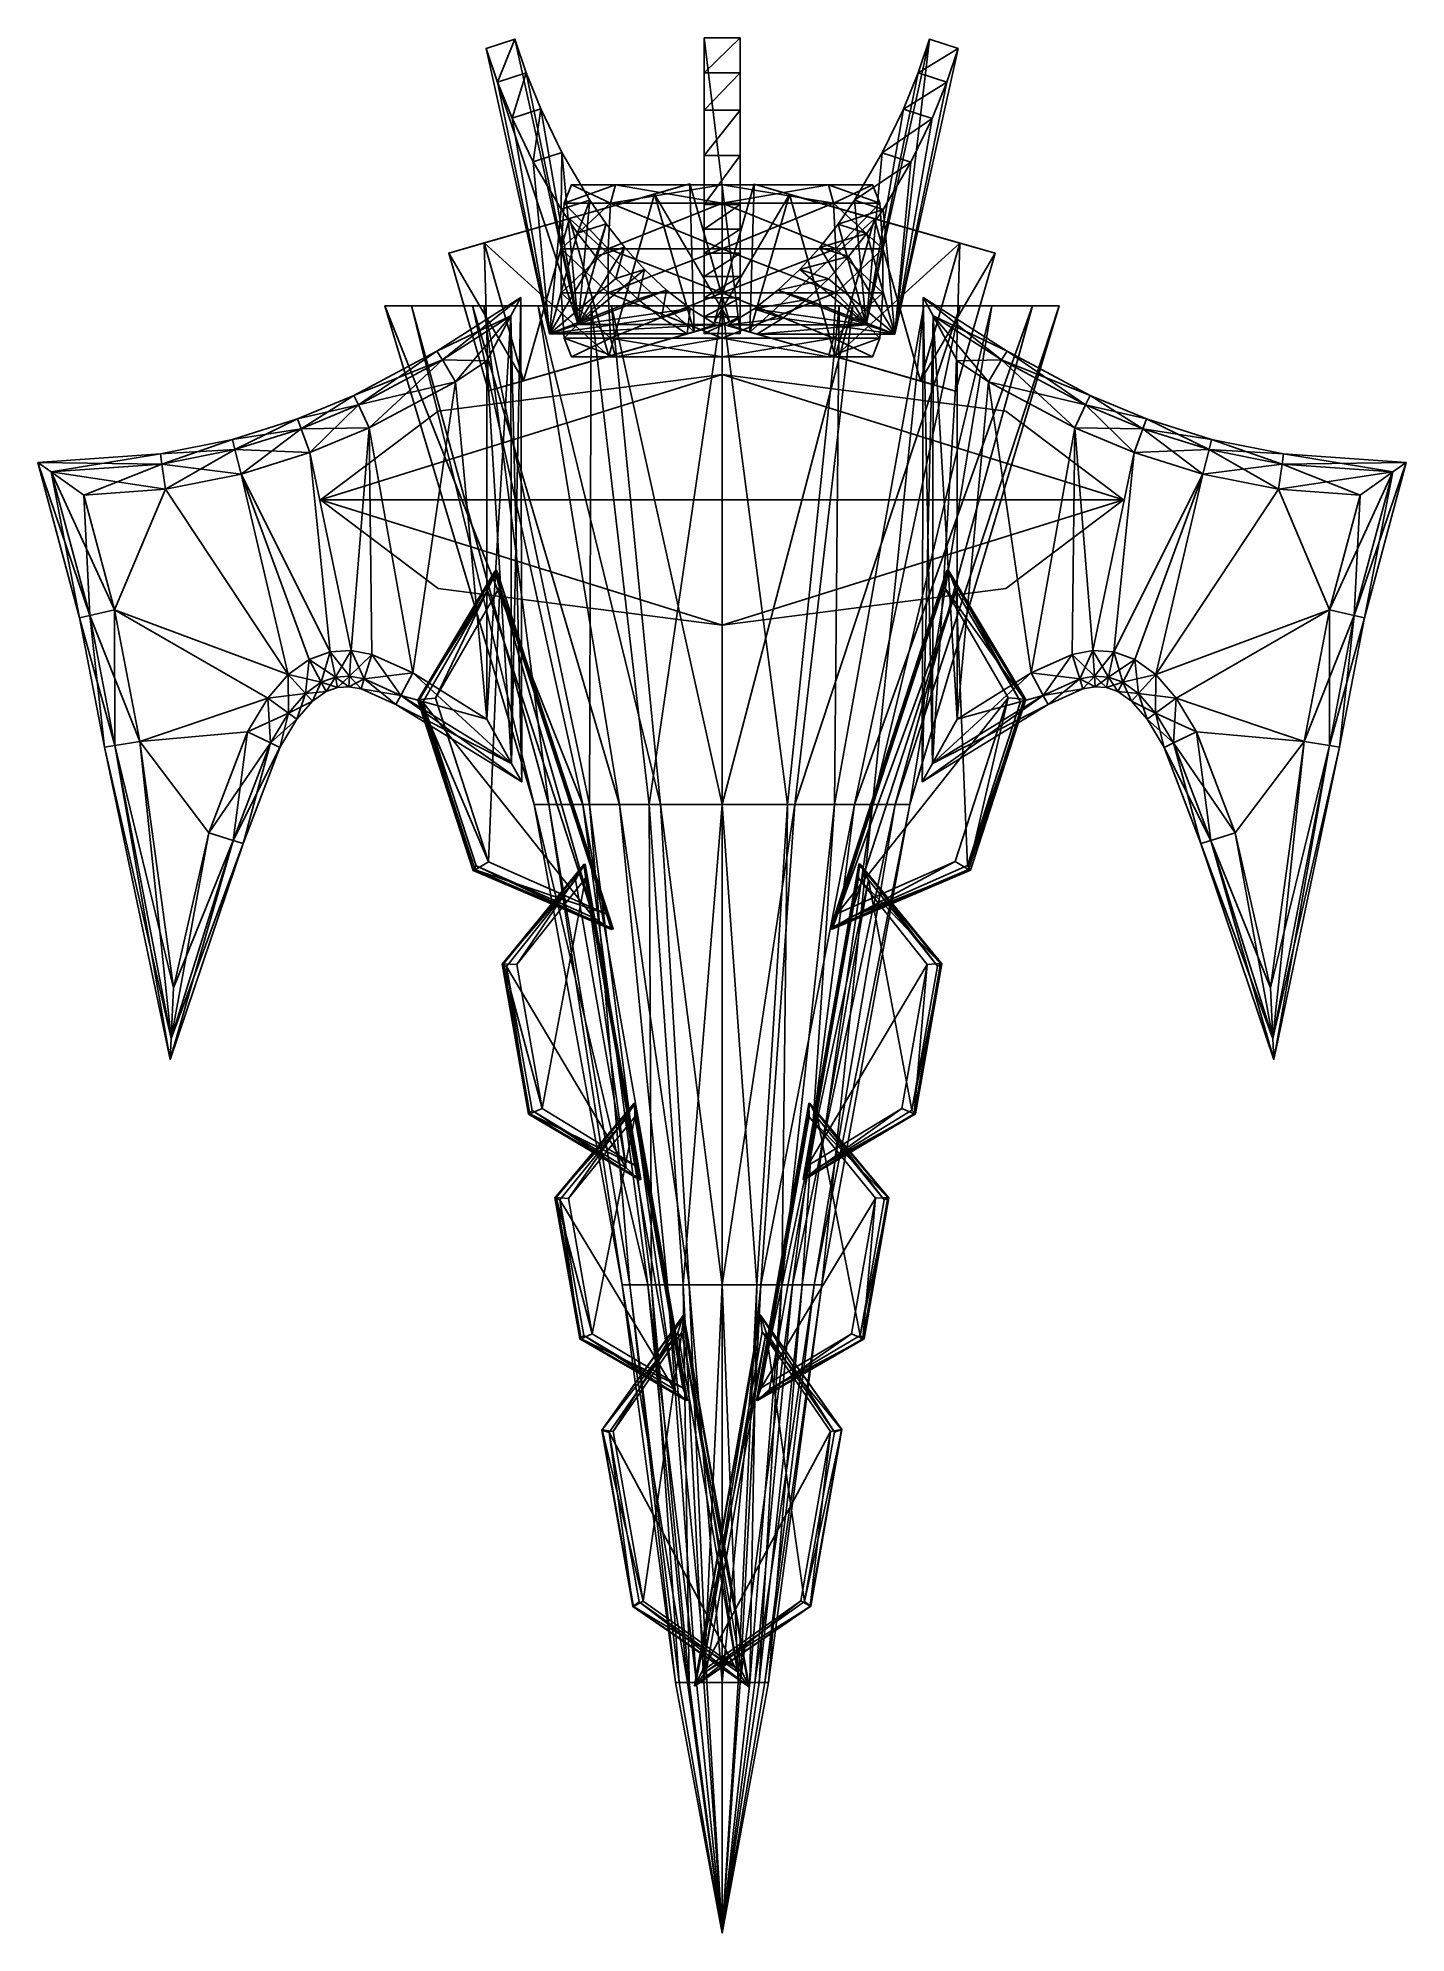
# Model space of a CAD drawing. Header units: metres. Extents: x -0.95 to 0.95, y -1.5 to 1.14.
import ezdxf

# ---------------------------------------------------------------- set-up
doc = ezdxf.new("R2010")
doc.units = ezdxf.units.M

msp = doc.modelspace()

# ---------------------------------------------------------------- linework, layer by layer
at = {"layer": 'Prism'}
for points in [[(-0.3902, 0.6952, 0.0181), (-0.3977, 0.7076, 0.0003), (-0.2808, 0.7822, 0.0003)], [(-0.3977, 0.7076, 0.0003), (-0.2945, 0.7566, -0.0174), (-0.2808, 0.7822, 0.0003)], [(-0.3902, 0.6952, 0.0181), (-0.2808, 0.7822, 0.0003), (-0.2945, 0.7566, 0.0181)], [(-0.2945, 0.7566, 0.0181), (-0.2808, 0.7822, 0.0003), (-0.2794, 0.1066, 0.0003)], [(-0.2808, 0.7822, 0.0003), (-0.2945, 0.7566, -0.0174), (-0.2935, 0.1319, -0.0174)], [(-0.2808, 0.7822, 0.0003), (-0.2935, 0.1319, -0.0174), (-0.2794, 0.1066, 0.0003)], [(-0.3977, 0.7076, 0.0003), (-0.3902, 0.6952, -0.0174), (-0.2945, 0.7566, -0.0174)], [(-0.3719, 0.6647, 0.0253), (-0.3902, 0.6952, 0.0181), (-0.2945, 0.7566, 0.0181)], [(-0.3902, 0.6952, -0.0174), (-0.328, 0.694, -0.0247), (-0.2945, 0.7566, -0.0174)], [(-0.3719, 0.6647, 0.0253), (-0.2945, 0.7566, 0.0181), (-0.328, 0.694, 0.0253)], [(-0.328, 0.694, 0.0253), (-0.2945, 0.7566, 0.0181), (-0.2935, 0.1319, 0.0181)], [(-0.2945, 0.7566, -0.0174), (-0.328, 0.194, -0.0247), (-0.2935, 0.1319, -0.0174)], [(-0.2945, 0.7566, -0.0174), (-0.328, 0.694, -0.0247), (-0.328, 0.194, -0.0247)], [(-0.2945, 0.7566, 0.0181), (-0.2794, 0.1066, 0.0003), (-0.2935, 0.1319, 0.0181)], [(-0.5073, 0.6324, 0.0181), (-0.5135, 0.6455, 0.0003), (-0.3977, 0.7076, 0.0003)], [(-0.5135, 0.6455, 0.0003), (-0.3902, 0.6952, -0.0174), (-0.3977, 0.7076, 0.0003)], [(-0.5135, 0.6455, 0.0003), (-0.5073, 0.6324, -0.0174), (-0.3902, 0.6952, -0.0174)], [(-0.5073, 0.6324, 0.0181), (-0.3977, 0.7076, 0.0003), (-0.3902, 0.6952, 0.0181)], [(-0.4921, 0.6002, 0.0253), (-0.5073, 0.6324, 0.0181), (-0.3902, 0.6952, 0.0181)], [(-0.5073, 0.6324, -0.0174), (-0.3719, 0.6647, -0.0247), (-0.3902, 0.6952, -0.0174)], [(-0.4921, 0.6002, 0.0253), (-0.3902, 0.6952, 0.0181), (-0.3719, 0.6647, 0.0253)], [(-0.3902, 0.6952, -0.0174), (-0.3719, 0.6647, -0.0247), (-0.328, 0.694, -0.0247)], [(-0.3719, 0.6647, 0.0253), (-0.328, 0.694, 0.0253), (-0.328, 0.194, 0.0253)], [(-0.3719, 0.6647, -0.0247), (-0.328, 0.194, -0.0247), (-0.328, 0.694, -0.0247)], [(-0.328, 0.694, 0.0253), (-0.2935, 0.1319, 0.0181), (-0.328, 0.194, 0.0253)], [(-0.5073, 0.6324, -0.0174), (-0.4921, 0.6002, -0.0247), (-0.3719, 0.6647, -0.0247)], [(-0.3719, 0.6647, 0.0253), (-0.4315, 0.2585, 0.0253), (-0.4921, 0.6002, 0.0253)], [(-0.4315, 0.2585, -0.0247), (-0.3719, 0.6647, -0.0247), (-0.4921, 0.6002, -0.0247)], [(-0.3719, 0.6647, 0.0253), (-0.328, 0.194, 0.0253), (-0.4315, 0.2585, 0.0253)], [(-0.3719, 0.6647, -0.0247), (-0.4315, 0.2585, -0.0247), (-0.328, 0.194, -0.0247)], [(-0.5873, 0.5992, 0.0181), (-0.5923, 0.6129, 0.0003), (-0.5135, 0.6455, 0.0003)], [(-0.5923, 0.6129, 0.0003), (-0.5073, 0.6324, -0.0174), (-0.5135, 0.6455, 0.0003)], [(-0.5873, 0.5992, 0.0181), (-0.5135, 0.6455, 0.0003), (-0.5073, 0.6324, 0.0181)], [(-0.6796, 0.5702, 0.0181), (-0.6832, 0.5843, 0.0003), (-0.5923, 0.6129, 0.0003)], [(-0.6832, 0.5843, 0.0003), (-0.5873, 0.5992, -0.0174), (-0.5923, 0.6129, 0.0003)], [(-0.6796, 0.5702, 0.0181), (-0.5923, 0.6129, 0.0003), (-0.5873, 0.5992, 0.0181)], [(-0.5923, 0.6129, 0.0003), (-0.5873, 0.5992, -0.0174), (-0.5073, 0.6324, -0.0174)], [(-0.5752, 0.5658, 0.0253), (-0.5873, 0.5992, 0.0181), (-0.5073, 0.6324, 0.0181)], [(-0.5873, 0.5992, -0.0174), (-0.4921, 0.6002, -0.0247), (-0.5073, 0.6324, -0.0174)], [(-0.5752, 0.5658, 0.0253), (-0.5073, 0.6324, 0.0181), (-0.4921, 0.6002, 0.0253)], [(-0.7814, 0.5498, 0.0181), (-0.7833, 0.5642, 0.0003), (-0.6832, 0.5843, 0.0003)], [(-0.7833, 0.5642, 0.0003), (-0.6796, 0.5702, -0.0174), (-0.6832, 0.5843, 0.0003)], [(-0.7814, 0.5498, 0.0181), (-0.6832, 0.5843, 0.0003), (-0.6796, 0.5702, 0.0181)], [(-0.6832, 0.5843, 0.0003), (-0.6796, 0.5702, -0.0174), (-0.5873, 0.5992, -0.0174)], [(-0.6708, 0.5358, 0.0253), (-0.6796, 0.5702, 0.0181), (-0.5873, 0.5992, 0.0181)], [(-0.6796, 0.5702, -0.0174), (-0.5752, 0.5658, -0.0247), (-0.5873, 0.5992, -0.0174)], [(-0.6708, 0.5358, 0.0253), (-0.5873, 0.5992, 0.0181), (-0.5752, 0.5658, 0.0253)], [(-0.5873, 0.5992, -0.0174), (-0.5752, 0.5658, -0.0247), (-0.4921, 0.6002, -0.0247)], [(-0.4921, 0.6002, 0.0253), (-0.5175, 0.2895, 0.0253), (-0.5752, 0.5658, 0.0253)], [(-0.5752, 0.5658, -0.0247), (-0.5175, 0.2895, -0.0247), (-0.4921, 0.6002, -0.0247)], [(-0.4884, 0.2841, 0.0253), (-0.5175, 0.2895, 0.0253), (-0.4921, 0.6002, 0.0253)], [(-0.4884, 0.2841, -0.0247), (-0.4921, 0.6002, -0.0247), (-0.5175, 0.2895, -0.0247)], [(-0.4921, 0.6002, 0.0253), (-0.4315, 0.2585, 0.0253), (-0.4884, 0.2841, 0.0253)], [(-0.4921, 0.6002, -0.0247), (-0.4884, 0.2841, -0.0247), (-0.4315, 0.2585, -0.0247)], [(-0.9359, 0.5389, 0.0181), (-0.9545, 0.5521, 0.0003), (-0.7833, 0.5642, 0.0003)], [(-0.9545, 0.5521, 0.0003), (-0.7814, 0.5498, -0.0174), (-0.7833, 0.5642, 0.0003)], [(-0.9359, 0.5389, 0.0181), (-0.7833, 0.5642, 0.0003), (-0.7814, 0.5498, 0.0181)], [(-0.7833, 0.5642, 0.0003), (-0.7814, 0.5498, -0.0174), (-0.6796, 0.5702, -0.0174)], [(-0.7766, 0.5146, 0.0253), (-0.7814, 0.5498, 0.0181), (-0.6796, 0.5702, 0.0181)], [(-0.7814, 0.5498, -0.0174), (-0.6708, 0.5358, -0.0247), (-0.6796, 0.5702, -0.0174)], [(-0.7766, 0.5146, 0.0253), (-0.6796, 0.5702, 0.0181), (-0.6708, 0.5358, 0.0253)], [(-0.6796, 0.5702, -0.0174), (-0.6708, 0.5358, -0.0247), (-0.5752, 0.5658, -0.0247)], [(-0.6708, 0.5358, 0.0253), (-0.5752, 0.5658, 0.0253), (-0.5468, 0.2877, 0.0253)], [(-0.6708, 0.5358, -0.0247), (-0.5468, 0.2877, -0.0247), (-0.5752, 0.5658, -0.0247)], [(-0.5468, 0.2877, 0.0253), (-0.5752, 0.5658, 0.0253), (-0.5175, 0.2895, 0.0253)], [(-0.5468, 0.2877, -0.0247), (-0.5175, 0.2895, -0.0247), (-0.5752, 0.5658, -0.0247)], [(-0.9545, 0.5521, 0.0003), (-0.9359, 0.5389, -0.0174), (-0.7814, 0.5498, -0.0174)], [(-0.8822, 0.3384, 0.0181), (-0.9545, 0.5521, 0.0003), (-0.9359, 0.5389, 0.0181)], [(-0.8822, 0.3384, 0.0181), (-0.8963, 0.3351, 0.0003), (-0.9545, 0.5521, 0.0003)], [(-0.8963, 0.3351, 0.0003), (-0.9359, 0.5389, -0.0174), (-0.9545, 0.5521, 0.0003)], [(-0.8905, 0.5065, 0.0253), (-0.9359, 0.5389, 0.0181), (-0.7814, 0.5498, 0.0181)], [(-0.9359, 0.5389, -0.0174), (-0.7766, 0.5146, -0.0247), (-0.7814, 0.5498, -0.0174)], [(-0.9359, 0.5389, -0.0174), (-0.8905, 0.5065, -0.0247), (-0.7766, 0.5146, -0.0247)], [(-0.8475, 0.3463, 0.0253), (-0.9359, 0.5389, 0.0181), (-0.8905, 0.5065, 0.0253)], [(-0.8475, 0.3463, 0.0253), (-0.8822, 0.3384, 0.0181), (-0.9359, 0.5389, 0.0181)], [(-0.8963, 0.3351, 0.0003), (-0.8822, 0.3384, -0.0174), (-0.9359, 0.5389, -0.0174)], [(-0.8822, 0.3384, -0.0174), (-0.8905, 0.5065, -0.0247), (-0.9359, 0.5389, -0.0174)], [(-0.8905, 0.5065, 0.0253), (-0.7814, 0.5498, 0.0181), (-0.7766, 0.5146, 0.0253)], [(-0.7814, 0.5498, -0.0174), (-0.7766, 0.5146, -0.0247), (-0.6708, 0.5358, -0.0247)], [(-0.6708, 0.5358, 0.0253), (-0.6051, 0.2563, 0.0253), (-0.7766, 0.5146, 0.0253)], [(-0.7766, 0.5146, -0.0247), (-0.6051, 0.2563, -0.0247), (-0.6708, 0.5358, -0.0247)], [(-0.576, 0.2772, 0.0253), (-0.6051, 0.2563, 0.0253), (-0.6708, 0.5358, 0.0253)], [(-0.576, 0.2772, 0.0253), (-0.6708, 0.5358, 0.0253), (-0.5468, 0.2877, 0.0253)], [(-0.6708, 0.5358, -0.0247), (-0.576, 0.2772, -0.0247), (-0.5468, 0.2877, -0.0247)], [(-0.576, 0.2772, -0.0247), (-0.6708, 0.5358, -0.0247), (-0.6051, 0.2563, -0.0247)], [(-0.7766, 0.5146, 0.0253), (-0.8475, 0.3463, 0.0253), (-0.8905, 0.5065, 0.0253)], [(-0.8905, 0.5065, -0.0247), (-0.8475, 0.3463, -0.0247), (-0.7766, 0.5146, -0.0247)], [(-0.8822, 0.3384, -0.0174), (-0.8475, 0.3463, -0.0247), (-0.8905, 0.5065, -0.0247)], [(-0.8475, 0.3463, 0.0253), (-0.7766, 0.5146, 0.0253), (-0.6051, 0.2563, 0.0253)], [(-0.6051, 0.2563, -0.0247), (-0.7766, 0.5146, -0.0247), (-0.8475, 0.3463, -0.0247)], [(-0.8124, 0.1627, 0.0253), (-0.8822, 0.3384, 0.0181), (-0.8475, 0.3463, 0.0253)], [(-0.8474, 0.157, -0.0174), (-0.8475, 0.3463, -0.0247), (-0.8822, 0.3384, -0.0174)], [(-0.8474, 0.157, -0.0174), (-0.8124, 0.1627, -0.0247), (-0.8475, 0.3463, -0.0247)], [(-0.8475, 0.3463, 0.0253), (-0.6338, 0.2232, 0.0253), (-0.8124, 0.1627, 0.0253)], [(-0.6051, 0.2563, 0.0253), (-0.6338, 0.2232, 0.0253), (-0.8475, 0.3463, 0.0253)], [(-0.8475, 0.3463, -0.0247), (-0.8124, 0.1627, -0.0247), (-0.6338, 0.2232, -0.0247)], [(-0.8475, 0.3463, -0.0247), (-0.6338, 0.2232, -0.0247), (-0.6051, 0.2563, -0.0247)], [(-0.8474, 0.157, 0.0181), (-0.8963, 0.3351, 0.0003), (-0.8822, 0.3384, 0.0181)], [(-0.8617, 0.1547, 0.0003), (-0.8822, 0.3384, -0.0174), (-0.8963, 0.3351, 0.0003)], [(-0.8474, 0.157, 0.0181), (-0.8617, 0.1547, 0.0003), (-0.8963, 0.3351, 0.0003)], [(-0.8124, 0.1627, 0.0253), (-0.8474, 0.157, 0.0181), (-0.8822, 0.3384, 0.0181)], [(-0.8617, 0.1547, 0.0003), (-0.8474, 0.157, -0.0174), (-0.8822, 0.3384, -0.0174)], [(-0.576, 0.2772, 0.0253), (-0.581, 0.2299, 0.0181), (-0.6051, 0.2563, 0.0253)], [(-0.5593, 0.2455, -0.0174), (-0.576, 0.2772, -0.0247), (-0.6051, 0.2563, -0.0247)], [(-0.576, 0.2772, 0.0253), (-0.5593, 0.2455, 0.0181), (-0.581, 0.2299, 0.0181)], [(-0.5468, 0.2877, 0.0253), (-0.5593, 0.2455, 0.0181), (-0.576, 0.2772, 0.0253)], [(-0.5395, 0.2526, -0.0174), (-0.5468, 0.2877, -0.0247), (-0.576, 0.2772, -0.0247)], [(-0.5395, 0.2526, -0.0174), (-0.576, 0.2772, -0.0247), (-0.5593, 0.2455, -0.0174)], [(-0.5468, 0.2877, 0.0253), (-0.5395, 0.2526, 0.0181), (-0.5593, 0.2455, 0.0181)], [(-0.5175, 0.2895, 0.0253), (-0.5395, 0.2526, 0.0181), (-0.5468, 0.2877, 0.0253)], [(-0.5197, 0.2538, -0.0174), (-0.5175, 0.2895, -0.0247), (-0.5468, 0.2877, -0.0247)], [(-0.5197, 0.2538, -0.0174), (-0.5468, 0.2877, -0.0247), (-0.5395, 0.2526, -0.0174)], [(-0.5175, 0.2895, 0.0253), (-0.5197, 0.2538, 0.0181), (-0.5395, 0.2526, 0.0181)], [(-0.4884, 0.2841, 0.0253), (-0.5197, 0.2538, 0.0181), (-0.5175, 0.2895, 0.0253)], [(-0.4991, 0.25, -0.0174), (-0.5175, 0.2895, -0.0247), (-0.5197, 0.2538, -0.0174)], [(-0.4884, 0.2841, 0.0253), (-0.4991, 0.25, 0.0181), (-0.5197, 0.2538, 0.0181)], [(-0.4991, 0.25, -0.0174), (-0.4884, 0.2841, -0.0247), (-0.5175, 0.2895, -0.0247)], [(-0.4315, 0.2585, 0.0253), (-0.4991, 0.25, 0.0181), (-0.4884, 0.2841, 0.0253)], [(-0.4483, 0.2271, -0.0174), (-0.4884, 0.2841, -0.0247), (-0.4991, 0.25, -0.0174)], [(-0.4483, 0.2271, -0.0174), (-0.4315, 0.2585, -0.0247), (-0.4884, 0.2841, -0.0247)], [(-0.6051, 0.2563, 0.0253), (-0.605, 0.2023, 0.0181), (-0.6338, 0.2232, 0.0253)], [(-0.581, 0.2299, -0.0174), (-0.6051, 0.2563, -0.0247), (-0.6338, 0.2232, -0.0247)], [(-0.6051, 0.2563, 0.0253), (-0.581, 0.2299, 0.0181), (-0.605, 0.2023, 0.0181)], [(-0.5593, 0.2455, -0.0174), (-0.6051, 0.2563, -0.0247), (-0.581, 0.2299, -0.0174)], [(-0.5593, 0.2455, 0.0181), (-0.5712, 0.2191, 0.0003), (-0.581, 0.2299, 0.0181)], [(-0.5525, 0.2326, 0.0003), (-0.5593, 0.2455, -0.0174), (-0.581, 0.2299, -0.0174)], [(-0.5593, 0.2455, 0.0181), (-0.5525, 0.2326, 0.0003), (-0.5712, 0.2191, 0.0003)], [(-0.5395, 0.2526, 0.0181), (-0.5525, 0.2326, 0.0003), (-0.5593, 0.2455, 0.0181)], [(-0.5366, 0.2383, 0.0003), (-0.5395, 0.2526, -0.0174), (-0.5593, 0.2455, -0.0174)], [(-0.5366, 0.2383, 0.0003), (-0.5593, 0.2455, -0.0174), (-0.5525, 0.2326, 0.0003)], [(-0.5395, 0.2526, 0.0181), (-0.5366, 0.2383, 0.0003), (-0.5525, 0.2326, 0.0003)], [(-0.5197, 0.2538, 0.0181), (-0.5366, 0.2383, 0.0003), (-0.5395, 0.2526, 0.0181)], [(-0.5206, 0.2392, 0.0003), (-0.5197, 0.2538, -0.0174), (-0.5395, 0.2526, -0.0174)], [(-0.5206, 0.2392, 0.0003), (-0.5395, 0.2526, -0.0174), (-0.5366, 0.2383, 0.0003)], [(-0.5197, 0.2538, 0.0181), (-0.5206, 0.2392, 0.0003), (-0.5366, 0.2383, 0.0003)], [(-0.4991, 0.25, 0.0181), (-0.5206, 0.2392, 0.0003), (-0.5197, 0.2538, 0.0181)], [(-0.5035, 0.236, 0.0003), (-0.5197, 0.2538, -0.0174), (-0.5206, 0.2392, 0.0003)], [(-0.4991, 0.25, 0.0181), (-0.5035, 0.236, 0.0003), (-0.5206, 0.2392, 0.0003)], [(-0.5035, 0.236, 0.0003), (-0.4991, 0.25, -0.0174), (-0.5197, 0.2538, -0.0174)], [(-0.4483, 0.2271, 0.0181), (-0.5035, 0.236, 0.0003), (-0.4991, 0.25, 0.0181)], [(-0.4551, 0.2142, 0.0003), (-0.4991, 0.25, -0.0174), (-0.5035, 0.236, 0.0003)], [(-0.4315, 0.2585, 0.0253), (-0.4483, 0.2271, 0.0181), (-0.4991, 0.25, 0.0181)], [(-0.4551, 0.2142, 0.0003), (-0.4483, 0.2271, -0.0174), (-0.4991, 0.25, -0.0174)], [(-0.328, 0.194, 0.0253), (-0.4483, 0.2271, 0.0181), (-0.4315, 0.2585, 0.0253)], [(-0.2935, 0.1319, -0.0174), (-0.4315, 0.2585, -0.0247), (-0.4483, 0.2271, -0.0174)], [(-0.2935, 0.1319, -0.0174), (-0.328, 0.194, -0.0247), (-0.4315, 0.2585, -0.0247)], [(-0.8124, 0.1627, 0.0253), (-0.6338, 0.2232, 0.0253), (-0.662, 0.1764, 0.0253)], [(-0.8124, 0.1627, -0.0247), (-0.662, 0.1764, -0.0247), (-0.6338, 0.2232, -0.0247)], [(-0.6338, 0.2232, 0.0253), (-0.6299, 0.1608, 0.0181), (-0.662, 0.1764, 0.0253)], [(-0.605, 0.2023, -0.0174), (-0.6338, 0.2232, -0.0247), (-0.662, 0.1764, -0.0247)], [(-0.581, 0.2299, -0.0174), (-0.6338, 0.2232, -0.0247), (-0.605, 0.2023, -0.0174)], [(-0.6338, 0.2232, 0.0253), (-0.605, 0.2023, 0.0181), (-0.6299, 0.1608, 0.0181)], [(-0.581, 0.2299, 0.0181), (-0.5932, 0.1937, 0.0003), (-0.605, 0.2023, 0.0181)], [(-0.5712, 0.2191, 0.0003), (-0.581, 0.2299, -0.0174), (-0.605, 0.2023, -0.0174)], [(-0.5712, 0.2191, 0.0003), (-0.605, 0.2023, -0.0174), (-0.5932, 0.1937, 0.0003)], [(-0.581, 0.2299, 0.0181), (-0.5712, 0.2191, 0.0003), (-0.5932, 0.1937, 0.0003)], [(-0.5525, 0.2326, 0.0003), (-0.581, 0.2299, -0.0174), (-0.5712, 0.2191, 0.0003)], [(-0.4483, 0.2271, 0.0181), (-0.4551, 0.2142, 0.0003), (-0.5035, 0.236, 0.0003)], [(-0.2935, 0.1319, 0.0181), (-0.4551, 0.2142, 0.0003), (-0.4483, 0.2271, 0.0181)], [(-0.2794, 0.1066, 0.0003), (-0.4483, 0.2271, -0.0174), (-0.4551, 0.2142, 0.0003)], [(-0.2935, 0.1319, 0.0181), (-0.2794, 0.1066, 0.0003), (-0.4551, 0.2142, 0.0003)], [(-0.328, 0.194, 0.0253), (-0.2935, 0.1319, 0.0181), (-0.4483, 0.2271, 0.0181)], [(-0.2794, 0.1066, 0.0003), (-0.2935, 0.1319, -0.0174), (-0.4483, 0.2271, -0.0174)], [(-0.605, 0.2023, -0.0174), (-0.662, 0.1764, -0.0247), (-0.6299, 0.1608, -0.0174)], [(-0.605, 0.2023, 0.0181), (-0.6169, 0.1544, 0.0003), (-0.6299, 0.1608, 0.0181)], [(-0.5932, 0.1937, 0.0003), (-0.605, 0.2023, -0.0174), (-0.6299, 0.1608, -0.0174)], [(-0.5932, 0.1937, 0.0003), (-0.6299, 0.1608, -0.0174), (-0.6169, 0.1544, 0.0003)], [(-0.605, 0.2023, 0.0181), (-0.5932, 0.1937, 0.0003), (-0.6169, 0.1544, 0.0003)], [(-0.7655, -0.181, 0.0253), (-0.8474, 0.157, 0.0181), (-0.8124, 0.1627, 0.0253)], [(-0.7687, -0.2519, -0.0174), (-0.8124, 0.1627, -0.0247), (-0.8474, 0.157, -0.0174)], [(-0.8124, 0.1627, 0.0253), (-0.662, 0.1764, 0.0253), (-0.7159, 0.0351, 0.0253)], [(-0.662, 0.1764, -0.0247), (-0.8124, 0.1627, -0.0247), (-0.7159, 0.0351, -0.0247)], [(-0.7687, -0.2519, -0.0174), (-0.7655, -0.181, -0.0247), (-0.8124, 0.1627, -0.0247)], [(-0.7159, 0.0351, 0.0253), (-0.7655, -0.181, 0.0253), (-0.8124, 0.1627, 0.0253)], [(-0.8124, 0.1627, -0.0247), (-0.7655, -0.181, -0.0247), (-0.7159, 0.0351, -0.0247)], [(-0.662, 0.1764, 0.0253), (-0.6819, 0.0247, 0.0181), (-0.7159, 0.0351, 0.0253)], [(-0.6299, 0.1608, -0.0174), (-0.662, 0.1764, -0.0247), (-0.7159, 0.0351, -0.0247)], [(-0.6299, 0.1608, -0.0174), (-0.7159, 0.0351, -0.0247), (-0.6819, 0.0247, -0.0174)], [(-0.662, 0.1764, 0.0253), (-0.6299, 0.1608, 0.0181), (-0.6819, 0.0247, 0.0181)], [(-0.6299, 0.1608, 0.0181), (-0.668, 0.0205, 0.0003), (-0.6819, 0.0247, 0.0181)], [(-0.6169, 0.1544, 0.0003), (-0.6299, 0.1608, -0.0174), (-0.6819, 0.0247, -0.0174)], [(-0.6299, 0.1608, 0.0181), (-0.6169, 0.1544, 0.0003), (-0.668, 0.0205, 0.0003)], [(-0.7687, -0.2519, 0.0181), (-0.8617, 0.1547, 0.0003), (-0.8474, 0.157, 0.0181)], [(-0.77, -0.2809, 0.0003), (-0.8474, 0.157, -0.0174), (-0.8617, 0.1547, 0.0003)], [(-0.7687, -0.2519, 0.0181), (-0.77, -0.2809, 0.0003), (-0.8617, 0.1547, 0.0003)], [(-0.7655, -0.181, 0.0253), (-0.7687, -0.2519, 0.0181), (-0.8474, 0.157, 0.0181)], [(-0.77, -0.2809, 0.0003), (-0.7687, -0.2519, -0.0174), (-0.8474, 0.157, -0.0174)], [(-0.6169, 0.1544, 0.0003), (-0.6819, 0.0247, -0.0174), (-0.668, 0.0205, 0.0003)], [(-0.7159, 0.0351, 0.0253), (-0.7687, -0.2519, 0.0181), (-0.7655, -0.181, 0.0253)], [(-0.7159, 0.0351, 0.0253), (-0.6819, 0.0247, 0.0181), (-0.7687, -0.2519, 0.0181)], [(-0.6819, 0.0247, -0.0174), (-0.7159, 0.0351, -0.0247), (-0.7655, -0.181, -0.0247)], [(-0.6819, 0.0247, 0.0181), (-0.77, -0.2809, 0.0003), (-0.7687, -0.2519, 0.0181)], [(-0.6819, 0.0247, 0.0181), (-0.668, 0.0205, 0.0003), (-0.77, -0.2809, 0.0003)], [(-0.668, 0.0205, 0.0003), (-0.7687, -0.2519, -0.0174), (-0.77, -0.2809, 0.0003)], [(-0.668, 0.0205, 0.0003), (-0.6819, 0.0247, -0.0174), (-0.7687, -0.2519, -0.0174)], [(-0.6819, 0.0247, -0.0174), (-0.7655, -0.181, -0.0247), (-0.7687, -0.2519, -0.0174)]]:
    msp.add_3dface(points, dxfattribs=at)
at = {"layer": 'Prism 1'}
for points in [[(0.2945, 0.7566, -0.0181), (0.2808, 0.7822, -0.0003), (0.2794, 0.1066, -0.0003)], [(0.2808, 0.7822, -0.0003), (0.2935, 0.1319, 0.0174), (0.2794, 0.1066, -0.0003)], [(0.3902, 0.6952, -0.0181), (0.2808, 0.7822, -0.0003), (0.2945, 0.7566, -0.0181)], [(0.3902, 0.6952, -0.0181), (0.3977, 0.7076, -0.0003), (0.2808, 0.7822, -0.0003)], [(0.3977, 0.7076, -0.0003), (0.2945, 0.7566, 0.0174), (0.2808, 0.7822, -0.0003)], [(0.2808, 0.7822, -0.0003), (0.2945, 0.7566, 0.0174), (0.2935, 0.1319, 0.0174)], [(0.2945, 0.7566, -0.0181), (0.2794, 0.1066, -0.0003), (0.2935, 0.1319, -0.0181)], [(0.328, 0.694, -0.0253), (0.2945, 0.7566, -0.0181), (0.2935, 0.1319, -0.0181)], [(0.2945, 0.7566, 0.0174), (0.328, 0.194, 0.0247), (0.2935, 0.1319, 0.0174)], [(0.3719, 0.6647, -0.0253), (0.2945, 0.7566, -0.0181), (0.328, 0.694, -0.0253)], [(0.3719, 0.6647, -0.0253), (0.3902, 0.6952, -0.0181), (0.2945, 0.7566, -0.0181)], [(0.3977, 0.7076, -0.0003), (0.3902, 0.6952, 0.0174), (0.2945, 0.7566, 0.0174)], [(0.3902, 0.6952, 0.0174), (0.328, 0.694, 0.0247), (0.2945, 0.7566, 0.0174)], [(0.2945, 0.7566, 0.0174), (0.328, 0.694, 0.0247), (0.328, 0.194, 0.0247)], [(0.328, 0.694, -0.0253), (0.2935, 0.1319, -0.0181), (0.328, 0.194, -0.0253)], [(0.3902, 0.6952, 0.0174), (0.3719, 0.6647, 0.0247), (0.328, 0.694, 0.0247)], [(0.3719, 0.6647, -0.0253), (0.328, 0.694, -0.0253), (0.328, 0.194, -0.0253)], [(0.3719, 0.6647, 0.0247), (0.328, 0.194, 0.0247), (0.328, 0.694, 0.0247)], [(0.4921, 0.6002, -0.0253), (0.3902, 0.6952, -0.0181), (0.3719, 0.6647, -0.0253)], [(0.5073, 0.6324, 0.0174), (0.3719, 0.6647, 0.0247), (0.3902, 0.6952, 0.0174)], [(0.5073, 0.6324, -0.0181), (0.3977, 0.7076, -0.0003), (0.3902, 0.6952, -0.0181)], [(0.5135, 0.6455, -0.0003), (0.3902, 0.6952, 0.0174), (0.3977, 0.7076, -0.0003)], [(0.4921, 0.6002, -0.0253), (0.5073, 0.6324, -0.0181), (0.3902, 0.6952, -0.0181)], [(0.5135, 0.6455, -0.0003), (0.5073, 0.6324, 0.0174), (0.3902, 0.6952, 0.0174)], [(0.5073, 0.6324, -0.0181), (0.5135, 0.6455, -0.0003), (0.3977, 0.7076, -0.0003)], [(0.3719, 0.6647, -0.0253), (0.328, 0.194, -0.0253), (0.4315, 0.2585, -0.0253)], [(0.3719, 0.6647, 0.0247), (0.4315, 0.2585, 0.0247), (0.328, 0.194, 0.0247)], [(0.5073, 0.6324, 0.0174), (0.4921, 0.6002, 0.0247), (0.3719, 0.6647, 0.0247)], [(0.3719, 0.6647, -0.0253), (0.4315, 0.2585, -0.0253), (0.4921, 0.6002, -0.0253)], [(0.4315, 0.2585, 0.0247), (0.3719, 0.6647, 0.0247), (0.4921, 0.6002, 0.0247)], [(0.5873, 0.5992, -0.0181), (0.5135, 0.6455, -0.0003), (0.5073, 0.6324, -0.0181)], [(0.5923, 0.6129, -0.0003), (0.5073, 0.6324, 0.0174), (0.5135, 0.6455, -0.0003)], [(0.5873, 0.5992, -0.0181), (0.5923, 0.6129, -0.0003), (0.5135, 0.6455, -0.0003)], [(0.5752, 0.5658, -0.0253), (0.5073, 0.6324, -0.0181), (0.4921, 0.6002, -0.0253)], [(0.5873, 0.5992, 0.0174), (0.4921, 0.6002, 0.0247), (0.5073, 0.6324, 0.0174)], [(0.5752, 0.5658, -0.0253), (0.5873, 0.5992, -0.0181), (0.5073, 0.6324, -0.0181)], [(0.5923, 0.6129, -0.0003), (0.5873, 0.5992, 0.0174), (0.5073, 0.6324, 0.0174)], [(0.6796, 0.5702, -0.0181), (0.5923, 0.6129, -0.0003), (0.5873, 0.5992, -0.0181)], [(0.6832, 0.5843, -0.0003), (0.5873, 0.5992, 0.0174), (0.5923, 0.6129, -0.0003)], [(0.6796, 0.5702, -0.0181), (0.6832, 0.5843, -0.0003), (0.5923, 0.6129, -0.0003)], [(0.4921, 0.6002, -0.0253), (0.4315, 0.2585, -0.0253), (0.4884, 0.2841, -0.0253)], [(0.4921, 0.6002, 0.0247), (0.4884, 0.2841, 0.0247), (0.4315, 0.2585, 0.0247)], [(0.4884, 0.2841, -0.0253), (0.5175, 0.2895, -0.0253), (0.4921, 0.6002, -0.0253)], [(0.4884, 0.2841, 0.0247), (0.4921, 0.6002, 0.0247), (0.5175, 0.2895, 0.0247)], [(0.5873, 0.5992, 0.0174), (0.5752, 0.5658, 0.0247), (0.4921, 0.6002, 0.0247)], [(0.4921, 0.6002, -0.0253), (0.5175, 0.2895, -0.0253), (0.5752, 0.5658, -0.0253)], [(0.5752, 0.5658, 0.0247), (0.5175, 0.2895, 0.0247), (0.4921, 0.6002, 0.0247)], [(0.6708, 0.5358, -0.0253), (0.5873, 0.5992, -0.0181), (0.5752, 0.5658, -0.0253)], [(0.6796, 0.5702, 0.0174), (0.5752, 0.5658, 0.0247), (0.5873, 0.5992, 0.0174)], [(0.6708, 0.5358, -0.0253), (0.6796, 0.5702, -0.0181), (0.5873, 0.5992, -0.0181)], [(0.6832, 0.5843, -0.0003), (0.6796, 0.5702, 0.0174), (0.5873, 0.5992, 0.0174)], [(0.7814, 0.5498, -0.0181), (0.6832, 0.5843, -0.0003), (0.6796, 0.5702, -0.0181)], [(0.7833, 0.5642, -0.0003), (0.6796, 0.5702, 0.0174), (0.6832, 0.5843, -0.0003)], [(0.7814, 0.5498, -0.0181), (0.7833, 0.5642, -0.0003), (0.6832, 0.5843, -0.0003)], [(0.5467, 0.2877, -0.0253), (0.5752, 0.5658, -0.0253), (0.5175, 0.2895, -0.0253)], [(0.5467, 0.2877, 0.0247), (0.5175, 0.2895, 0.0247), (0.5752, 0.5658, 0.0247)], [(0.6708, 0.5358, -0.0253), (0.5752, 0.5658, -0.0253), (0.5467, 0.2877, -0.0253)], [(0.6708, 0.5358, 0.0247), (0.5467, 0.2877, 0.0247), (0.5752, 0.5658, 0.0247)], [(0.6796, 0.5702, 0.0174), (0.6708, 0.5358, 0.0247), (0.5752, 0.5658, 0.0247)], [(0.7766, 0.5146, -0.0253), (0.6796, 0.5702, -0.0181), (0.6708, 0.5358, -0.0253)], [(0.7814, 0.5498, 0.0174), (0.6708, 0.5358, 0.0247), (0.6796, 0.5702, 0.0174)], [(0.7766, 0.5146, -0.0253), (0.7814, 0.5498, -0.0181), (0.6796, 0.5702, -0.0181)], [(0.7833, 0.5642, -0.0003), (0.7814, 0.5498, 0.0174), (0.6796, 0.5702, 0.0174)], [(0.9359, 0.5389, -0.0181), (0.7833, 0.5642, -0.0003), (0.7814, 0.5498, -0.0181)], [(0.9545, 0.5521, -0.0003), (0.7814, 0.5498, 0.0174), (0.7833, 0.5642, -0.0003)], [(0.9359, 0.5389, -0.0181), (0.9545, 0.5521, -0.0003), (0.7833, 0.5642, -0.0003)], [(0.576, 0.2772, -0.0253), (0.6708, 0.5358, -0.0253), (0.5467, 0.2877, -0.0253)], [(0.6708, 0.5358, 0.0247), (0.576, 0.2772, 0.0247), (0.5467, 0.2877, 0.0247)], [(0.576, 0.2772, -0.0253), (0.6051, 0.2563, -0.0253), (0.6708, 0.5358, -0.0253)], [(0.576, 0.2772, 0.0247), (0.6708, 0.5358, 0.0247), (0.6051, 0.2563, 0.0247)], [(0.6708, 0.5358, -0.0253), (0.6051, 0.2563, -0.0253), (0.7766, 0.5146, -0.0253)], [(0.7766, 0.5146, 0.0247), (0.6051, 0.2563, 0.0247), (0.6708, 0.5358, 0.0247)], [(0.7814, 0.5498, 0.0174), (0.7766, 0.5146, 0.0247), (0.6708, 0.5358, 0.0247)], [(0.8905, 0.5065, -0.0253), (0.7814, 0.5498, -0.0181), (0.7766, 0.5146, -0.0253)], [(0.9359, 0.5389, 0.0174), (0.7766, 0.5146, 0.0247), (0.7814, 0.5498, 0.0174)], [(0.9359, 0.5389, 0.0174), (0.8905, 0.5065, 0.0247), (0.7766, 0.5146, 0.0247)], [(0.9545, 0.5521, -0.0003), (0.9359, 0.5389, 0.0174), (0.7814, 0.5498, 0.0174)], [(0.8905, 0.5065, -0.0253), (0.9359, 0.5389, -0.0181), (0.7814, 0.5498, -0.0181)], [(0.8475, 0.3463, -0.0253), (0.9359, 0.5389, -0.0181), (0.8905, 0.5065, -0.0253)], [(0.8475, 0.3463, -0.0253), (0.8822, 0.3384, -0.0181), (0.9359, 0.5389, -0.0181)], [(0.8822, 0.3384, -0.0181), (0.9545, 0.5521, -0.0003), (0.9359, 0.5389, -0.0181)], [(0.8822, 0.3384, -0.0181), (0.8963, 0.3351, -0.0003), (0.9545, 0.5521, -0.0003)], [(0.8963, 0.3351, -0.0003), (0.8822, 0.3384, 0.0174), (0.9359, 0.5389, 0.0174)], [(0.8822, 0.3384, 0.0174), (0.8905, 0.5065, 0.0247), (0.9359, 0.5389, 0.0174)], [(0.8963, 0.3351, -0.0003), (0.9359, 0.5389, 0.0174), (0.9545, 0.5521, -0.0003)], [(0.8475, 0.3463, -0.0253), (0.7766, 0.5146, -0.0253), (0.6051, 0.2563, -0.0253)], [(0.6051, 0.2563, 0.0247), (0.7766, 0.5146, 0.0247), (0.8475, 0.3463, 0.0247)], [(0.7766, 0.5146, -0.0253), (0.8475, 0.3463, -0.0253), (0.8905, 0.5065, -0.0253)], [(0.8905, 0.5065, 0.0247), (0.8475, 0.3463, 0.0247), (0.7766, 0.5146, 0.0247)], [(0.8822, 0.3384, 0.0174), (0.8475, 0.3463, 0.0247), (0.8905, 0.5065, 0.0247)], [(0.6051, 0.2563, -0.0253), (0.6338, 0.2232, -0.0253), (0.8475, 0.3463, -0.0253)], [(0.8475, 0.3463, 0.0247), (0.6338, 0.2232, 0.0247), (0.6051, 0.2563, 0.0247)], [(0.8475, 0.3463, -0.0253), (0.6338, 0.2232, -0.0253), (0.8124, 0.1627, -0.0253)], [(0.8475, 0.3463, 0.0247), (0.8124, 0.1627, 0.0247), (0.6338, 0.2232, 0.0247)], [(0.8124, 0.1627, -0.0253), (0.8822, 0.3384, -0.0181), (0.8475, 0.3463, -0.0253)], [(0.8474, 0.157, 0.0174), (0.8124, 0.1627, 0.0247), (0.8475, 0.3463, 0.0247)], [(0.8474, 0.157, 0.0174), (0.8475, 0.3463, 0.0247), (0.8822, 0.3384, 0.0174)], [(0.8124, 0.1627, -0.0253), (0.8474, 0.157, -0.0181), (0.8822, 0.3384, -0.0181)], [(0.8474, 0.157, -0.0181), (0.8963, 0.3351, -0.0003), (0.8822, 0.3384, -0.0181)], [(0.8617, 0.1547, -0.0003), (0.8474, 0.157, 0.0174), (0.8822, 0.3384, 0.0174)], [(0.8474, 0.157, -0.0181), (0.8617, 0.1547, -0.0003), (0.8963, 0.3351, -0.0003)], [(0.8617, 0.1547, -0.0003), (0.8822, 0.3384, 0.0174), (0.8963, 0.3351, -0.0003)], [(0.4315, 0.2585, -0.0253), (0.4991, 0.25, -0.0181), (0.4884, 0.2841, -0.0253)], [(0.4483, 0.2271, 0.0174), (0.4315, 0.2585, 0.0247), (0.4884, 0.2841, 0.0247)], [(0.4483, 0.2271, 0.0174), (0.4884, 0.2841, 0.0247), (0.4991, 0.25, 0.0174)], [(0.4884, 0.2841, -0.0253), (0.5197, 0.2538, -0.0181), (0.5175, 0.2895, -0.0253)], [(0.4991, 0.25, 0.0174), (0.4884, 0.2841, 0.0247), (0.5175, 0.2895, 0.0247)], [(0.4884, 0.2841, -0.0253), (0.4991, 0.25, -0.0181), (0.5197, 0.2538, -0.0181)], [(0.4991, 0.25, 0.0174), (0.5175, 0.2895, 0.0247), (0.5197, 0.2538, 0.0174)], [(0.5175, 0.2895, -0.0253), (0.5395, 0.2526, -0.0181), (0.5467, 0.2877, -0.0253)], [(0.5175, 0.2895, -0.0253), (0.5197, 0.2538, -0.0181), (0.5395, 0.2526, -0.0181)], [(0.5197, 0.2538, 0.0174), (0.5175, 0.2895, 0.0247), (0.5467, 0.2877, 0.0247)], [(0.5197, 0.2538, 0.0174), (0.5467, 0.2877, 0.0247), (0.5395, 0.2526, 0.0174)], [(0.5467, 0.2877, -0.0253), (0.5395, 0.2526, -0.0181), (0.5593, 0.2455, -0.0181)], [(0.5395, 0.2526, 0.0174), (0.5467, 0.2877, 0.0247), (0.576, 0.2772, 0.0247)], [(0.5395, 0.2526, 0.0174), (0.576, 0.2772, 0.0247), (0.5593, 0.2455, 0.0174)], [(0.5467, 0.2877, -0.0253), (0.5593, 0.2455, -0.0181), (0.576, 0.2772, -0.0253)], [(0.576, 0.2772, -0.0253), (0.5593, 0.2455, -0.0181), (0.581, 0.2299, -0.0181)], [(0.5593, 0.2455, 0.0174), (0.576, 0.2772, 0.0247), (0.6051, 0.2563, 0.0247)], [(0.576, 0.2772, -0.0253), (0.581, 0.2299, -0.0181), (0.6051, 0.2563, -0.0253)], [(0.2935, 0.1319, 0.0174), (0.4315, 0.2585, 0.0247), (0.4483, 0.2271, 0.0174)], [(0.2935, 0.1319, 0.0174), (0.328, 0.194, 0.0247), (0.4315, 0.2585, 0.0247)], [(0.328, 0.194, -0.0253), (0.4483, 0.2271, -0.0181), (0.4315, 0.2585, -0.0253)], [(0.4315, 0.2585, -0.0253), (0.4483, 0.2271, -0.0181), (0.4991, 0.25, -0.0181)], [(0.4483, 0.2271, -0.0181), (0.5035, 0.236, -0.0003), (0.4991, 0.25, -0.0181)], [(0.4551, 0.2142, -0.0003), (0.4483, 0.2271, 0.0174), (0.4991, 0.25, 0.0174)], [(0.4551, 0.2142, -0.0003), (0.4991, 0.25, 0.0174), (0.5035, 0.236, -0.0003)], [(0.4991, 0.25, -0.0181), (0.5206, 0.2392, -0.0003), (0.5197, 0.2538, -0.0181)], [(0.5035, 0.236, -0.0003), (0.4991, 0.25, 0.0174), (0.5197, 0.2538, 0.0174)], [(0.4991, 0.25, -0.0181), (0.5035, 0.236, -0.0003), (0.5206, 0.2392, -0.0003)], [(0.5035, 0.236, -0.0003), (0.5197, 0.2538, 0.0174), (0.5206, 0.2392, -0.0003)], [(0.5197, 0.2538, -0.0181), (0.5366, 0.2383, -0.0003), (0.5395, 0.2526, -0.0181)], [(0.5197, 0.2538, -0.0181), (0.5206, 0.2392, -0.0003), (0.5366, 0.2383, -0.0003)], [(0.5206, 0.2392, -0.0003), (0.5197, 0.2538, 0.0174), (0.5395, 0.2526, 0.0174)], [(0.5206, 0.2392, -0.0003), (0.5395, 0.2526, 0.0174), (0.5366, 0.2383, -0.0003)], [(0.5395, 0.2526, -0.0181), (0.5366, 0.2383, -0.0003), (0.5525, 0.2326, -0.0003)], [(0.5366, 0.2383, -0.0003), (0.5395, 0.2526, 0.0174), (0.5593, 0.2455, 0.0174)], [(0.5366, 0.2383, -0.0003), (0.5593, 0.2455, 0.0174), (0.5525, 0.2326, -0.0003)], [(0.5395, 0.2526, -0.0181), (0.5525, 0.2326, -0.0003), (0.5593, 0.2455, -0.0181)], [(0.5593, 0.2455, -0.0181), (0.5525, 0.2326, -0.0003), (0.5712, 0.2191, -0.0003)], [(0.5525, 0.2326, -0.0003), (0.5593, 0.2455, 0.0174), (0.581, 0.2299, 0.0174)], [(0.5593, 0.2455, 0.0174), (0.6051, 0.2563, 0.0247), (0.581, 0.2299, 0.0174)], [(0.5593, 0.2455, -0.0181), (0.5712, 0.2191, -0.0003), (0.581, 0.2299, -0.0181)], [(0.6051, 0.2563, -0.0253), (0.581, 0.2299, -0.0181), (0.605, 0.2023, -0.0181)], [(0.581, 0.2299, 0.0174), (0.6051, 0.2563, 0.0247), (0.6338, 0.2232, 0.0247)], [(0.6051, 0.2563, -0.0253), (0.605, 0.2023, -0.0181), (0.6338, 0.2232, -0.0253)], [(0.2794, 0.1066, -0.0003), (0.4483, 0.2271, 0.0174), (0.4551, 0.2142, -0.0003)], [(0.2794, 0.1066, -0.0003), (0.2935, 0.1319, 0.0174), (0.4483, 0.2271, 0.0174)], [(0.2935, 0.1319, -0.0181), (0.2794, 0.1066, -0.0003), (0.4551, 0.2142, -0.0003)], [(0.328, 0.194, -0.0253), (0.2935, 0.1319, -0.0181), (0.4483, 0.2271, -0.0181)], [(0.2935, 0.1319, -0.0181), (0.4551, 0.2142, -0.0003), (0.4483, 0.2271, -0.0181)], [(0.4483, 0.2271, -0.0181), (0.4551, 0.2142, -0.0003), (0.5035, 0.236, -0.0003)], [(0.5525, 0.2326, -0.0003), (0.581, 0.2299, 0.0174), (0.5712, 0.2191, -0.0003)], [(0.581, 0.2299, -0.0181), (0.5712, 0.2191, -0.0003), (0.5932, 0.1937, -0.0003)], [(0.5712, 0.2191, -0.0003), (0.581, 0.2299, 0.0174), (0.605, 0.2023, 0.0174)], [(0.5712, 0.2191, -0.0003), (0.605, 0.2023, 0.0174), (0.5932, 0.1937, -0.0003)], [(0.581, 0.2299, -0.0181), (0.5932, 0.1937, -0.0003), (0.605, 0.2023, -0.0181)], [(0.581, 0.2299, 0.0174), (0.6338, 0.2232, 0.0247), (0.605, 0.2023, 0.0174)], [(0.6338, 0.2232, -0.0253), (0.605, 0.2023, -0.0181), (0.6299, 0.1608, -0.0181)], [(0.605, 0.2023, 0.0174), (0.6338, 0.2232, 0.0247), (0.662, 0.1764, 0.0247)], [(0.6338, 0.2232, -0.0253), (0.6299, 0.1608, -0.0181), (0.662, 0.1764, -0.0253)], [(0.8124, 0.1627, -0.0253), (0.6338, 0.2232, -0.0253), (0.662, 0.1764, -0.0253)], [(0.8124, 0.1627, 0.0247), (0.662, 0.1764, 0.0247), (0.6338, 0.2232, 0.0247)], [(0.605, 0.2023, -0.0181), (0.5932, 0.1937, -0.0003), (0.6169, 0.1544, -0.0003)], [(0.5932, 0.1937, -0.0003), (0.605, 0.2023, 0.0174), (0.6299, 0.1608, 0.0174)], [(0.5932, 0.1937, -0.0003), (0.6299, 0.1608, 0.0174), (0.6169, 0.1544, -0.0003)], [(0.605, 0.2023, -0.0181), (0.6169, 0.1544, -0.0003), (0.6299, 0.1608, -0.0181)], [(0.605, 0.2023, 0.0174), (0.662, 0.1764, 0.0247), (0.6299, 0.1608, 0.0174)], [(0.6299, 0.1608, -0.0181), (0.6169, 0.1544, -0.0003), (0.668, 0.0205, -0.0003)], [(0.6169, 0.1544, -0.0003), (0.6299, 0.1608, 0.0174), (0.6819, 0.0247, 0.0174)], [(0.662, 0.1764, -0.0253), (0.6299, 0.1608, -0.0181), (0.6819, 0.0247, -0.0181)], [(0.6299, 0.1608, 0.0174), (0.662, 0.1764, 0.0247), (0.7159, 0.0351, 0.0247)], [(0.6299, 0.1608, -0.0181), (0.668, 0.0205, -0.0003), (0.6819, 0.0247, -0.0181)], [(0.6299, 0.1608, 0.0174), (0.7159, 0.0351, 0.0247), (0.6819, 0.0247, 0.0174)], [(0.662, 0.1764, -0.0253), (0.6819, 0.0247, -0.0181), (0.7159, 0.0351, -0.0253)], [(0.8124, 0.1627, -0.0253), (0.662, 0.1764, -0.0253), (0.7159, 0.0351, -0.0253)], [(0.662, 0.1764, 0.0247), (0.8124, 0.1627, 0.0247), (0.7159, 0.0351, 0.0247)], [(0.7159, 0.0351, -0.0253), (0.7655, -0.181, -0.0253), (0.8124, 0.1627, -0.0253)], [(0.8124, 0.1627, 0.0247), (0.7655, -0.181, 0.0247), (0.7159, 0.0351, 0.0247)], [(0.7655, -0.181, -0.0253), (0.8474, 0.157, -0.0181), (0.8124, 0.1627, -0.0253)], [(0.7687, -0.2519, 0.0174), (0.7655, -0.181, 0.0247), (0.8124, 0.1627, 0.0247)], [(0.7687, -0.2519, 0.0174), (0.8124, 0.1627, 0.0247), (0.8474, 0.157, 0.0174)], [(0.6169, 0.1544, -0.0003), (0.6819, 0.0247, 0.0174), (0.668, 0.0205, -0.0003)], [(0.7655, -0.181, -0.0253), (0.7687, -0.2519, -0.0181), (0.8474, 0.157, -0.0181)], [(0.7687, -0.2519, -0.0181), (0.8617, 0.1547, -0.0003), (0.8474, 0.157, -0.0181)], [(0.77, -0.2809, -0.0003), (0.7687, -0.2519, 0.0174), (0.8474, 0.157, 0.0174)], [(0.7687, -0.2519, -0.0181), (0.77, -0.2809, -0.0003), (0.8617, 0.1547, -0.0003)], [(0.77, -0.2809, -0.0003), (0.8474, 0.157, 0.0174), (0.8617, 0.1547, -0.0003)], [(0.7159, 0.0351, -0.0253), (0.6819, 0.0247, -0.0181), (0.7687, -0.2519, -0.0181)], [(0.6819, 0.0247, 0.0174), (0.7159, 0.0351, 0.0247), (0.7655, -0.181, 0.0247)], [(0.7159, 0.0351, -0.0253), (0.7687, -0.2519, -0.0181), (0.7655, -0.181, -0.0253)], [(0.6819, 0.0247, -0.0181), (0.668, 0.0205, -0.0003), (0.77, -0.2809, -0.0003)], [(0.668, 0.0205, -0.0003), (0.6819, 0.0247, 0.0174), (0.7687, -0.2519, 0.0174)], [(0.668, 0.0205, -0.0003), (0.7687, -0.2519, 0.0174), (0.77, -0.2809, -0.0003)], [(0.6819, 0.0247, -0.0181), (0.77, -0.2809, -0.0003), (0.7687, -0.2519, -0.0181)], [(0.6819, 0.0247, 0.0174), (0.7655, -0.181, 0.0247), (0.7687, -0.2519, 0.0174)]]:
    msp.add_3dface(points, dxfattribs=at)
at = {"layer": 'Prism 10'}
for points in [[(0.0253, 1.1445, 0.3278), (-0.0247, 1.0959, 0.318), (0.0253, 1.0959, 0.318)], [(0.0253, 1.1445, 0.3278), (-0.0247, 1.1445, 0.3278), (-0.0247, 1.0959, 0.318)], [(0.0253, 0.732, 0.3278), (-0.0247, 1.1445, 0.3278), (0.0253, 1.1445, 0.3278)], [(0.0253, 0.732, 0.3278), (-0.0247, 0.732, 0.3278), (-0.0247, 1.1445, 0.3278)], [(-0.0247, 0.732, 0.3278), (-0.0247, 1.0959, 0.318), (-0.0247, 1.1445, 0.3278)], [(0.0253, 0.732, 0.3278), (0.0253, 1.1445, 0.3278), (0.0253, 1.0959, 0.318)], [(0.0253, 1.0959, 0.318), (-0.0247, 1.0436, 0.3014), (0.0253, 1.0436, 0.3014)], [(0.0253, 1.0959, 0.318), (-0.0247, 1.0959, 0.318), (-0.0247, 1.0436, 0.3014)], [(-0.0247, 0.732, 0.3278), (-0.0247, 1.0436, 0.3014), (-0.0247, 1.0959, 0.318)], [(0.0253, 0.732, 0.3278), (0.0253, 1.0959, 0.318), (0.0253, 1.0436, 0.3014)], [(0.0253, 1.0436, 0.3014), (-0.0247, 0.9804, 0.2731), (0.0253, 0.9804, 0.2731)], [(0.0253, 1.0436, 0.3014), (-0.0247, 1.0436, 0.3014), (-0.0247, 0.9804, 0.2731)], [(-0.0247, 1.0436, 0.3014), (-0.0247, 0.732, 0.3278), (-0.0247, 0.9804, 0.2731)], [(0.0253, 0.732, 0.3278), (0.0253, 1.0436, 0.3014), (0.0253, 0.9804, 0.2731)], [(0.0253, 0.9804, 0.2731), (-0.0247, 0.912, 0.2301), (0.0253, 0.912, 0.2301)], [(0.0253, 0.9804, 0.2731), (-0.0247, 0.9804, 0.2731), (-0.0247, 0.912, 0.2301)], [(-0.0247, 0.732, 0.3278), (-0.0247, 0.912, 0.2301), (-0.0247, 0.9804, 0.2731)], [(0.0253, 0.732, 0.3278), (0.0253, 0.9804, 0.2731), (0.0253, 0.912, 0.2301)], [(0.0253, 0.912, 0.2301), (-0.0247, 0.8775, 0.2022), (0.0253, 0.8775, 0.2022)], [(0.0253, 0.912, 0.2301), (-0.0247, 0.912, 0.2301), (-0.0247, 0.8775, 0.2022)], [(-0.0247, 0.732, 0.3278), (-0.0247, 0.8775, 0.2022), (-0.0247, 0.912, 0.2301)], [(0.0253, 0.732, 0.3278), (0.0253, 0.912, 0.2301), (0.0253, 0.8775, 0.2022)], [(0.0253, 0.8775, 0.2022), (-0.0247, 0.8439, 0.1695), (0.0253, 0.8439, 0.1695)], [(0.0253, 0.8775, 0.2022), (-0.0247, 0.8775, 0.2022), (-0.0247, 0.8439, 0.1695)], [(-0.0247, 0.8775, 0.2022), (-0.0247, 0.732, 0.3278), (-0.0247, 0.8439, 0.1695)], [(0.0253, 0.8775, 0.2022), (0.0253, 0.8439, 0.1695), (0.0253, 0.732, 0.3278)], [(0.0253, 0.8439, 0.1695), (-0.0247, 0.8118, 0.1318), (0.0253, 0.8118, 0.1318)], [(0.0253, 0.8439, 0.1695), (-0.0247, 0.8439, 0.1695), (-0.0247, 0.8118, 0.1318)], [(-0.0247, 0.732, 0.3278), (-0.0247, 0.8118, 0.1318), (-0.0247, 0.8439, 0.1695)], [(0.0253, 0.8439, 0.1695), (0.0253, 0.8118, 0.1318), (0.0253, 0.732, 0.3278)], [(0.0253, 0.8118, 0.1318), (-0.0247, 0.782, 0.0885), (0.0253, 0.782, 0.0885)], [(0.0253, 0.8118, 0.1318), (-0.0247, 0.8118, 0.1318), (-0.0247, 0.782, 0.0885)], [(-0.0247, 0.782, 0.0885), (-0.0247, 0.8118, 0.1318), (-0.0247, 0.732, 0.3278)], [(0.0253, 0.782, 0.0885), (0.0253, 0.732, 0.3278), (0.0253, 0.8118, 0.1318)], [(0.0253, 0.782, 0.0885), (-0.0247, 0.7552, 0.0394), (0.0253, 0.7552, 0.0394)], [(0.0253, 0.782, 0.0885), (-0.0247, 0.782, 0.0885), (-0.0247, 0.7552, 0.0394)], [(-0.0247, 0.732, 0.3278), (-0.0247, 0.7552, 0.0394), (-0.0247, 0.782, 0.0885)], [(0.0253, 0.732, 0.3278), (0.0253, 0.782, 0.0885), (0.0253, 0.7552, 0.0394)], [(0.0253, 0.7552, 0.0394), (-0.0247, 0.732, -0.016), (0.0253, 0.732, -0.016)], [(0.0253, 0.7552, 0.0394), (-0.0247, 0.7552, 0.0394), (-0.0247, 0.732, -0.016)], [(-0.0247, 0.732, 0.3278), (-0.0247, 0.732, -0.016), (-0.0247, 0.7552, 0.0394)], [(0.0253, 0.732, 0.3278), (0.0253, 0.7552, 0.0394), (0.0253, 0.732, -0.016)], [(0.0253, 0.732, -0.016), (-0.0247, 0.732, 0.3278), (0.0253, 0.732, 0.3278)], [(0.0253, 0.732, -0.016), (-0.0247, 0.732, -0.016), (-0.0247, 0.732, 0.3278)]]:
    msp.add_3dface(points, dxfattribs=at)
at = {"layer": 'Prism 11'}
for points in [[(0.241, 0.7312, 0.2626), (0.201, 0.7441, 0.2896), (0.2895, 1.1426, 0.2299)], [(0.201, 0.7441, 0.2896), (0.2736, 1.0956, 0.2289), (0.2895, 1.1426, 0.2299)], [(0.241, 0.7312, 0.2626), (0.2895, 1.1426, 0.2299), (0.3295, 1.1296, 0.2029)], [(0.3295, 1.1296, 0.2029), (0.2895, 1.1426, 0.2299), (0.2736, 1.0956, 0.2289)], [(0.241, 0.7312, 0.2626), (0.3295, 1.1296, 0.2029), (0.3136, 1.0827, 0.2019)], [(0.3295, 1.1296, 0.2029), (0.2736, 1.0956, 0.2289), (0.3136, 1.0827, 0.2019)], [(0.201, 0.7441, 0.2896), (0.2531, 1.0452, 0.2227), (0.2736, 1.0956, 0.2289)], [(0.3136, 1.0827, 0.2019), (0.2736, 1.0956, 0.2289), (0.2531, 1.0452, 0.2227)], [(0.241, 0.7312, 0.2626), (0.3136, 1.0827, 0.2019), (0.2931, 1.0322, 0.1957)], [(0.3136, 1.0827, 0.2019), (0.2531, 1.0452, 0.2227), (0.2931, 1.0322, 0.1957)], [(0.2531, 1.0452, 0.2227), (0.201, 0.7441, 0.2896), (0.2237, 0.9841, 0.2083)], [(0.2931, 1.0322, 0.1957), (0.2531, 1.0452, 0.2227), (0.2237, 0.9841, 0.2083)], [(0.2931, 1.0322, 0.1957), (0.2237, 0.9841, 0.2083), (0.2637, 0.9712, 0.1813)], [(0.241, 0.7312, 0.2626), (0.2931, 1.0322, 0.1957), (0.2637, 0.9712, 0.1813)], [(0.2637, 0.9712, 0.1813), (0.2237, 0.9841, 0.2083), (0.185, 0.918, 0.1826)], [(0.201, 0.7441, 0.2896), (0.185, 0.918, 0.1826), (0.2237, 0.9841, 0.2083)], [(0.2637, 0.9712, 0.1813), (0.185, 0.918, 0.1826), (0.225, 0.905, 0.1556)], [(0.241, 0.7312, 0.2626), (0.2637, 0.9712, 0.1813), (0.225, 0.905, 0.1556)], [(0.225, 0.905, 0.1556), (0.185, 0.918, 0.1826), (0.162, 0.8847, 0.1645)], [(0.201, 0.7441, 0.2896), (0.162, 0.8847, 0.1645), (0.185, 0.918, 0.1826)], [(0.225, 0.905, 0.1556), (0.162, 0.8847, 0.1645), (0.202, 0.8718, 0.1375)], [(0.241, 0.7312, 0.2626), (0.225, 0.905, 0.1556), (0.202, 0.8718, 0.1375)], [(0.202, 0.8718, 0.1375), (0.162, 0.8847, 0.1645), (0.1365, 0.8522, 0.1423)], [(0.162, 0.8847, 0.1645), (0.201, 0.7441, 0.2896), (0.1365, 0.8522, 0.1423)], [(0.1765, 0.8393, 0.1153), (0.1365, 0.8522, 0.1423), (0.1085, 0.8213, 0.1156)], [(0.201, 0.7441, 0.2896), (0.1085, 0.8213, 0.1156), (0.1365, 0.8522, 0.1423)], [(0.202, 0.8718, 0.1375), (0.1365, 0.8522, 0.1423), (0.1765, 0.8393, 0.1153)], [(0.202, 0.8718, 0.1375), (0.1765, 0.8393, 0.1153), (0.241, 0.7312, 0.2626)], [(0.1485, 0.8083, 0.0886), (0.1085, 0.8213, 0.1156), (0.0779, 0.7924, 0.084)], [(0.0779, 0.7924, 0.084), (0.1085, 0.8213, 0.1156), (0.201, 0.7441, 0.2896)], [(0.1765, 0.8393, 0.1153), (0.1085, 0.8213, 0.1156), (0.1485, 0.8083, 0.0886)], [(0.1765, 0.8393, 0.1153), (0.1485, 0.8083, 0.0886), (0.241, 0.7312, 0.2626)], [(0.1485, 0.8083, 0.0886), (0.0779, 0.7924, 0.084), (0.1179, 0.7795, 0.057)], [(0.1179, 0.7795, 0.057), (0.241, 0.7312, 0.2626), (0.1485, 0.8083, 0.0886)], [(0.1179, 0.7795, 0.057), (0.0779, 0.7924, 0.084), (0.0447, 0.7665, 0.0472)], [(0.201, 0.7441, 0.2896), (0.0447, 0.7665, 0.0472), (0.0779, 0.7924, 0.084)], [(0.1179, 0.7795, 0.057), (0.0447, 0.7665, 0.0472), (0.0847, 0.7536, 0.0202)], [(0.241, 0.7312, 0.2626), (0.1179, 0.7795, 0.057), (0.0847, 0.7536, 0.0202)], [(0.0847, 0.7536, 0.0202), (0.0447, 0.7665, 0.0472), (0.0087, 0.7441, 0.0047)], [(0.201, 0.7441, 0.2896), (0.0087, 0.7441, 0.0047), (0.0447, 0.7665, 0.0472)], [(0.0847, 0.7536, 0.0202), (0.0087, 0.7441, 0.0047), (0.0488, 0.7312, -0.0224)], [(0.0488, 0.7312, -0.0224), (0.0087, 0.7441, 0.0047), (0.201, 0.7441, 0.2896)], [(0.241, 0.7312, 0.2626), (0.0847, 0.7536, 0.0202), (0.0488, 0.7312, -0.0224)], [(0.0488, 0.7312, -0.0224), (0.201, 0.7441, 0.2896), (0.241, 0.7312, 0.2626)]]:
    msp.add_3dface(points, dxfattribs=at)
at = {"layer": 'Prism 12'}
for points in [[(-0.3291, 1.1299, 0.203), (-0.2891, 1.1428, 0.23), (-0.2006, 0.7444, 0.2897)], [(-0.3132, 1.0829, 0.2019), (-0.2891, 1.1428, 0.23), (-0.3291, 1.1299, 0.203)], [(-0.3132, 1.0829, 0.2019), (-0.2732, 1.0959, 0.2289), (-0.2891, 1.1428, 0.23)], [(-0.2006, 0.7444, 0.2897), (-0.2891, 1.1428, 0.23), (-0.2732, 1.0959, 0.2289)], [(-0.3291, 1.1299, 0.203), (-0.2006, 0.7444, 0.2897), (-0.2406, 0.7314, 0.2627)], [(-0.2406, 0.7314, 0.2627), (-0.3132, 1.0829, 0.2019), (-0.3291, 1.1299, 0.203)], [(-0.2927, 1.0325, 0.1957), (-0.2732, 1.0959, 0.2289), (-0.3132, 1.0829, 0.2019)], [(-0.2927, 1.0325, 0.1957), (-0.2527, 1.0454, 0.2227), (-0.2732, 1.0959, 0.2289)], [(-0.2006, 0.7444, 0.2897), (-0.2732, 1.0959, 0.2289), (-0.2527, 1.0454, 0.2227)], [(-0.2406, 0.7314, 0.2627), (-0.2927, 1.0325, 0.1957), (-0.3132, 1.0829, 0.2019)], [(-0.2633, 0.9714, 0.1814), (-0.2527, 1.0454, 0.2227), (-0.2927, 1.0325, 0.1957)], [(-0.2927, 1.0325, 0.1957), (-0.2406, 0.7314, 0.2627), (-0.2633, 0.9714, 0.1814)], [(-0.2633, 0.9714, 0.1814), (-0.2233, 0.9844, 0.2084), (-0.2527, 1.0454, 0.2227)], [(-0.2006, 0.7444, 0.2897), (-0.2527, 1.0454, 0.2227), (-0.2233, 0.9844, 0.2084)], [(-0.2246, 0.9053, 0.1557), (-0.2233, 0.9844, 0.2084), (-0.2633, 0.9714, 0.1814)], [(-0.2246, 0.9053, 0.1557), (-0.1846, 0.9182, 0.1827), (-0.2233, 0.9844, 0.2084)], [(-0.2006, 0.7444, 0.2897), (-0.2233, 0.9844, 0.2084), (-0.1846, 0.9182, 0.1827)], [(-0.2406, 0.7314, 0.2627), (-0.2246, 0.9053, 0.1557), (-0.2633, 0.9714, 0.1814)], [(-0.2406, 0.7314, 0.2627), (-0.2016, 0.872, 0.1375), (-0.2246, 0.9053, 0.1557)], [(-0.2016, 0.872, 0.1375), (-0.1846, 0.9182, 0.1827), (-0.2246, 0.9053, 0.1557)], [(-0.2016, 0.872, 0.1375), (-0.1616, 0.8849, 0.1645), (-0.1846, 0.9182, 0.1827)], [(-0.2006, 0.7444, 0.2897), (-0.1846, 0.9182, 0.1827), (-0.1616, 0.8849, 0.1645)], [(-0.1762, 0.8395, 0.1153), (-0.1616, 0.8849, 0.1645), (-0.2016, 0.872, 0.1375)], [(-0.1616, 0.8849, 0.1645), (-0.1361, 0.8525, 0.1423), (-0.2006, 0.7444, 0.2897)], [(-0.1762, 0.8395, 0.1153), (-0.1361, 0.8525, 0.1423), (-0.1616, 0.8849, 0.1645)], [(-0.2016, 0.872, 0.1375), (-0.2406, 0.7314, 0.2627), (-0.1762, 0.8395, 0.1153)], [(-0.1361, 0.8525, 0.1423), (-0.1081, 0.8215, 0.1156), (-0.2006, 0.7444, 0.2897)], [(-0.1482, 0.8086, 0.0886), (-0.1361, 0.8525, 0.1423), (-0.1762, 0.8395, 0.1153)], [(-0.1482, 0.8086, 0.0886), (-0.1081, 0.8215, 0.1156), (-0.1361, 0.8525, 0.1423)], [(-0.2406, 0.7314, 0.2627), (-0.1482, 0.8086, 0.0886), (-0.1762, 0.8395, 0.1153)], [(-0.0775, 0.7927, 0.0841), (-0.2006, 0.7444, 0.2897), (-0.1081, 0.8215, 0.1156)], [(-0.1176, 0.7798, 0.0571), (-0.1081, 0.8215, 0.1156), (-0.1482, 0.8086, 0.0886)], [(-0.1176, 0.7798, 0.0571), (-0.0775, 0.7927, 0.0841), (-0.1081, 0.8215, 0.1156)], [(-0.1176, 0.7798, 0.0571), (-0.1482, 0.8086, 0.0886), (-0.2406, 0.7314, 0.2627)], [(-0.2406, 0.7314, 0.2627), (-0.0843, 0.7538, 0.0202), (-0.1176, 0.7798, 0.0571)], [(-0.2006, 0.7444, 0.2897), (-0.0775, 0.7927, 0.0841), (-0.0443, 0.7668, 0.0472)], [(-0.0843, 0.7538, 0.0202), (-0.0775, 0.7927, 0.0841), (-0.1176, 0.7798, 0.0571)], [(-0.0843, 0.7538, 0.0202), (-0.0443, 0.7668, 0.0472), (-0.0775, 0.7927, 0.0841)], [(-0.2406, 0.7314, 0.2627), (-0.0484, 0.7314, -0.0223), (-0.0843, 0.7538, 0.0202)], [(-0.2406, 0.7314, 0.2627), (-0.0084, 0.7444, 0.0047), (-0.0484, 0.7314, -0.0223)], [(-0.2406, 0.7314, 0.2627), (-0.2006, 0.7444, 0.2897), (-0.0084, 0.7444, 0.0047)], [(-0.2006, 0.7444, 0.2897), (-0.0443, 0.7668, 0.0472), (-0.0084, 0.7444, 0.0047)], [(-0.0484, 0.7314, -0.0223), (-0.0443, 0.7668, 0.0472), (-0.0843, 0.7538, 0.0202)], [(-0.0484, 0.7314, -0.0223), (-0.0084, 0.7444, 0.0047), (-0.0443, 0.7668, 0.0472)]]:
    msp.add_3dface(points, dxfattribs=at)
at = {"layer": 'Prism 13'}
for points in [[(0.56, 0.5, 0.0403), (-0.56, 0.5, 0.0403), (0, 0.675, 0.0403)], [(-0.56, 0.5, 0.0403), (-0.396, 0.6237, 0.0403), (0, 0.675, 0.0403)], [(0.56, 0.5, 0.0003), (0, 0.675, 0.0003), (-0.56, 0.5, 0.0003)], [(-0.56, 0.5, 0.0003), (0, 0.675, 0.0003), (-0.396, 0.6237, 0.0003)], [(-0.396, 0.6237, 0.0403), (0, 0.675, 0.0003), (0, 0.675, 0.0403)], [(-0.396, 0.6237, 0.0403), (-0.396, 0.6237, 0.0003), (0, 0.675, 0.0003)], [(0, 0.675, 0.0403), (0.396, 0.6237, 0.0003), (0.396, 0.6237, 0.0403)], [(0, 0.675, 0.0403), (0, 0.675, 0.0003), (0.396, 0.6237, 0.0003)], [(0.56, 0.5, 0.0403), (0, 0.675, 0.0403), (0.396, 0.6237, 0.0403)], [(0.56, 0.5, 0.0003), (0.396, 0.6237, 0.0003), (0, 0.675, 0.0003)], [(-0.56, 0.5, 0.0403), (-0.396, 0.6237, 0.0003), (-0.396, 0.6237, 0.0403)], [(-0.56, 0.5, 0.0403), (-0.56, 0.5, 0.0003), (-0.396, 0.6237, 0.0003)], [(0.396, 0.6237, 0.0403), (0.56, 0.5, 0.0003), (0.56, 0.5, 0.0403)], [(0.396, 0.6237, 0.0403), (0.396, 0.6237, 0.0003), (0.56, 0.5, 0.0003)], [(-0.396, 0.3763, 0.0403), (-0.56, 0.5, 0.0003), (-0.56, 0.5, 0.0403)], [(-0.396, 0.3763, 0.0403), (-0.396, 0.3763, 0.0003), (-0.56, 0.5, 0.0003)], [(0, 0.325, 0.0403), (-0.396, 0.3763, 0.0403), (-0.56, 0.5, 0.0403)], [(0, 0.325, 0.0403), (-0.56, 0.5, 0.0403), (0.56, 0.5, 0.0403)], [(-0.56, 0.5, 0.0003), (0, 0.325, 0.0003), (0.56, 0.5, 0.0003)], [(-0.396, 0.3763, 0.0003), (0, 0.325, 0.0003), (-0.56, 0.5, 0.0003)], [(0.56, 0.5, 0.0403), (0.396, 0.3763, 0.0403), (0, 0.325, 0.0403)], [(0.56, 0.5, 0.0003), (0, 0.325, 0.0003), (0.396, 0.3763, 0.0003)], [(0.56, 0.5, 0.0403), (0.396, 0.3763, 0.0003), (0.396, 0.3763, 0.0403)], [(0.56, 0.5, 0.0403), (0.56, 0.5, 0.0003), (0.396, 0.3763, 0.0003)], [(0, 0.325, 0.0403), (-0.396, 0.3763, 0.0003), (-0.396, 0.3763, 0.0403)], [(0, 0.325, 0.0403), (0, 0.325, 0.0003), (-0.396, 0.3763, 0.0003)], [(0.396, 0.3763, 0.0403), (0, 0.325, 0.0003), (0, 0.325, 0.0403)], [(0.396, 0.3763, 0.0403), (0.396, 0.3763, 0.0003), (0, 0.325, 0.0003)]]:
    msp.add_3dface(points, dxfattribs=at)
at = {"layer": 'Prism 14'}
for points in [[(0.0447, 0.9403, 0.13), (-0.0104, 0.7481, 0.13), (0.0389, 0.734, 0.0558)], [(0.094, 0.9262, 0.2042), (-0.0104, 0.7481, 0.13), (0.0447, 0.9403, 0.13)], [(0.094, 0.9262, 0.2042), (0.0389, 0.734, 0.2042), (-0.0104, 0.7481, 0.13)], [(0.0447, 0.9403, 0.13), (0.0389, 0.734, 0.0558), (0.094, 0.9262, 0.0558)], [(0.094, 0.9262, 0.0558), (0.0389, 0.734, 0.0558), (0.1578, 0.6999, 0.025)], [(0.2129, 0.8921, 0.235), (0.0389, 0.734, 0.2042), (0.094, 0.9262, 0.2042)], [(0.3812, 0.8439, 0.13), (0.0447, 0.9403, 0.13), (0.2129, 0.8921, 0.025)], [(0.0447, 0.9403, 0.13), (0.094, 0.9262, 0.0558), (0.2129, 0.8921, 0.025)], [(0.2129, 0.8921, 0.235), (0.094, 0.9262, 0.2042), (0.0447, 0.9403, 0.13)], [(0.2129, 0.8921, 0.235), (0.0447, 0.9403, 0.13), (0.3812, 0.8439, 0.13)], [(0.094, 0.9262, 0.0558), (0.1578, 0.6999, 0.025), (0.2129, 0.8921, 0.025)], [(0.2129, 0.8921, 0.235), (0.1578, 0.6999, 0.235), (0.0389, 0.734, 0.2042)], [(0.3319, 0.858, 0.2042), (0.1578, 0.6999, 0.235), (0.2129, 0.8921, 0.235)], [(0.2129, 0.8921, 0.025), (0.1578, 0.6999, 0.025), (0.2768, 0.6658, 0.0558)], [(0.2129, 0.8921, 0.025), (0.2768, 0.6658, 0.0558), (0.3319, 0.858, 0.0558)], [(0.3812, 0.8439, 0.13), (0.3319, 0.858, 0.2042), (0.2129, 0.8921, 0.235)], [(0.3812, 0.8439, 0.13), (0.2129, 0.8921, 0.025), (0.3319, 0.858, 0.0558)], [(0.3319, 0.858, 0.2042), (0.2768, 0.6658, 0.2042), (0.1578, 0.6999, 0.235)], [(0.3812, 0.8439, 0.13), (0.2768, 0.6658, 0.2042), (0.3319, 0.858, 0.2042)], [(0.3319, 0.858, 0.0558), (0.2768, 0.6658, 0.0558), (0.326, 0.6516, 0.13)], [(0.3319, 0.858, 0.0558), (0.326, 0.6516, 0.13), (0.3812, 0.8439, 0.13)], [(0.3812, 0.8439, 0.13), (0.326, 0.6516, 0.13), (0.2768, 0.6658, 0.2042)], [(-0.0104, 0.7481, 0.13), (0.1578, 0.6999, 0.235), (0.326, 0.6516, 0.13)], [(0.326, 0.6516, 0.13), (0.1578, 0.6999, 0.025), (-0.0104, 0.7481, 0.13)], [(-0.0104, 0.7481, 0.13), (0.1578, 0.6999, 0.025), (0.0389, 0.734, 0.0558)], [(0.0389, 0.734, 0.2042), (0.1578, 0.6999, 0.235), (-0.0104, 0.7481, 0.13)], [(0.326, 0.6516, 0.13), (0.1578, 0.6999, 0.235), (0.2768, 0.6658, 0.2042)], [(0.326, 0.6516, 0.13), (0.2768, 0.6658, 0.0558), (0.1578, 0.6999, 0.025)]]:
    msp.add_3dface(points, dxfattribs=at)
at = {"layer": 'Prism 15'}
for points in [[(-0.0447, 0.9407, 0.13), (-0.3812, 0.8442, 0.13), (-0.2129, 0.8925, 0.025)], [(-0.2129, 0.8925, 0.235), (-0.3812, 0.8442, 0.13), (-0.0447, 0.9407, 0.13)], [(-0.0447, 0.9407, 0.13), (-0.094, 0.9266, 0.2042), (-0.2129, 0.8925, 0.235)], [(-0.0447, 0.9407, 0.13), (-0.2129, 0.8925, 0.025), (-0.094, 0.9266, 0.0558)], [(-0.094, 0.9266, 0.2042), (-0.1578, 0.7002, 0.235), (-0.2129, 0.8925, 0.235)], [(-0.2129, 0.8925, 0.025), (-0.0389, 0.7343, 0.0558), (-0.094, 0.9266, 0.0558)], [(-0.094, 0.9266, 0.2042), (-0.0389, 0.7343, 0.2042), (-0.1578, 0.7002, 0.235)], [(-0.0447, 0.9407, 0.13), (-0.0389, 0.7343, 0.2042), (-0.094, 0.9266, 0.2042)], [(-0.094, 0.9266, 0.0558), (0.0104, 0.7484, 0.13), (-0.0447, 0.9407, 0.13)], [(-0.094, 0.9266, 0.0558), (-0.0389, 0.7343, 0.0558), (0.0104, 0.7484, 0.13)], [(-0.0447, 0.9407, 0.13), (0.0104, 0.7484, 0.13), (-0.0389, 0.7343, 0.2042)], [(-0.3812, 0.8442, 0.13), (-0.3319, 0.8584, 0.0558), (-0.2129, 0.8925, 0.025)], [(-0.2129, 0.8925, 0.235), (-0.3319, 0.8584, 0.2042), (-0.3812, 0.8442, 0.13)], [(-0.3319, 0.8584, 0.0558), (-0.1578, 0.7002, 0.025), (-0.2129, 0.8925, 0.025)], [(-0.2129, 0.8925, 0.235), (-0.2768, 0.6661, 0.2042), (-0.3319, 0.8584, 0.2042)], [(-0.2129, 0.8925, 0.235), (-0.1578, 0.7002, 0.235), (-0.2768, 0.6661, 0.2042)], [(-0.2129, 0.8925, 0.025), (-0.1578, 0.7002, 0.025), (-0.0389, 0.7343, 0.0558)], [(-0.3812, 0.8442, 0.13), (-0.2768, 0.6661, 0.0558), (-0.3319, 0.8584, 0.0558)], [(-0.3319, 0.8584, 0.2042), (-0.326, 0.652, 0.13), (-0.3812, 0.8442, 0.13)], [(-0.3319, 0.8584, 0.0558), (-0.2768, 0.6661, 0.0558), (-0.1578, 0.7002, 0.025)], [(-0.3319, 0.8584, 0.2042), (-0.2768, 0.6661, 0.2042), (-0.326, 0.652, 0.13)], [(-0.3812, 0.8442, 0.13), (-0.326, 0.652, 0.13), (-0.2768, 0.6661, 0.0558)], [(-0.326, 0.652, 0.13), (-0.1578, 0.7002, 0.235), (0.0104, 0.7484, 0.13)], [(0.0104, 0.7484, 0.13), (-0.1578, 0.7002, 0.025), (-0.326, 0.652, 0.13)], [(0.0104, 0.7484, 0.13), (-0.1578, 0.7002, 0.235), (-0.0389, 0.7343, 0.2042)], [(0.0104, 0.7484, 0.13), (-0.0389, 0.7343, 0.0558), (-0.1578, 0.7002, 0.025)], [(-0.326, 0.652, 0.13), (-0.1578, 0.7002, 0.025), (-0.2768, 0.6661, 0.0558)], [(-0.2768, 0.6661, 0.2042), (-0.1578, 0.7002, 0.235), (-0.326, 0.652, 0.13)]]:
    msp.add_3dface(points, dxfattribs=at)
at = {"layer": 'Prism 16'}
for points in [[(-0.21, 0.9397, 0.1616), (-0.2201, 0.9138, 0.1616), (-0.1557, 0.9138, 0.0682)], [(-0.1485, 0.9397, 0.2507), (-0.2201, 0.9138, 0.1616), (-0.21, 0.9397, 0.1616)], [(-0.1485, 0.9397, 0.2507), (-0.1557, 0.9138, 0.255), (-0.2201, 0.9138, 0.1616)], [(-0.21, 0.9397, 0.1616), (-0.1557, 0.9138, 0.0682), (-0.1485, 0.9397, 0.0725)], [(0.21, 0.9397, 0.1616), (-0.21, 0.9397, 0.1616), (0, 0.9397, 0.0356)], [(-0.21, 0.9397, 0.1616), (-0.1485, 0.9397, 0.0725), (0, 0.9397, 0.0356)], [(0, 0.9397, 0.2876), (-0.1485, 0.9397, 0.2507), (-0.21, 0.9397, 0.1616)], [(0, 0.9397, 0.2876), (-0.21, 0.9397, 0.1616), (0.21, 0.9397, 0.1616)], [(-0.1485, 0.9397, 0.0725), (-0.1557, 0.9138, 0.0682), (0, 0.9138, 0.0295)], [(0, 0.9397, 0.2876), (-0.1557, 0.9138, 0.255), (-0.1485, 0.9397, 0.2507)], [(0, 0.9397, 0.2876), (0, 0.9138, 0.2937), (-0.1557, 0.9138, 0.255)], [(-0.1485, 0.9397, 0.0725), (0, 0.9138, 0.0295), (0, 0.9397, 0.0356)], [(0.1485, 0.9397, 0.2507), (0, 0.9138, 0.2937), (0, 0.9397, 0.2876)], [(0.1485, 0.9397, 0.2507), (0.1557, 0.9138, 0.255), (0, 0.9138, 0.2937)], [(0, 0.9397, 0.0356), (0.1557, 0.9138, 0.0682), (0.1485, 0.9397, 0.0725)], [(0, 0.9397, 0.0356), (0, 0.9138, 0.0295), (0.1557, 0.9138, 0.0682)], [(0.21, 0.9397, 0.1616), (0.1485, 0.9397, 0.2507), (0, 0.9397, 0.2876)], [(0.21, 0.9397, 0.1616), (0, 0.9397, 0.0356), (0.1485, 0.9397, 0.0725)], [(0.21, 0.9397, 0.1616), (0.1557, 0.9138, 0.255), (0.1485, 0.9397, 0.2507)], [(0.1485, 0.9397, 0.0725), (0.2201, 0.9138, 0.1616), (0.21, 0.9397, 0.1616)], [(0.1485, 0.9397, 0.0725), (0.1557, 0.9138, 0.0682), (0.2201, 0.9138, 0.1616)], [(0.21, 0.9397, 0.1616), (0.2201, 0.9138, 0.1616), (0.1557, 0.9138, 0.255)], [(-0.2201, 0.9138, 0.1616), (-0.2243, 0.8503, 0.1616), (-0.1586, 0.8503, 0.0664)], [(-0.1557, 0.9138, 0.255), (-0.2243, 0.8503, 0.1616), (-0.2201, 0.9138, 0.1616)], [(-0.1557, 0.9138, 0.255), (-0.1586, 0.8503, 0.2567), (-0.2243, 0.8503, 0.1616)], [(-0.2201, 0.9138, 0.1616), (-0.1586, 0.8503, 0.0664), (-0.1557, 0.9138, 0.0682)], [(-0.1557, 0.9138, 0.0682), (-0.1586, 0.8503, 0.0664), (0, 0.8503, 0.027)], [(0, 0.9138, 0.2937), (-0.1586, 0.8503, 0.2567), (-0.1557, 0.9138, 0.255)], [(0, 0.9138, 0.2937), (0, 0.8503, 0.2962), (-0.1586, 0.8503, 0.2567)], [(-0.1557, 0.9138, 0.0682), (0, 0.8503, 0.027), (0, 0.9138, 0.0295)], [(0.1557, 0.9138, 0.255), (0, 0.8503, 0.2962), (0, 0.9138, 0.2937)], [(0.1557, 0.9138, 0.255), (0.1586, 0.8503, 0.2567), (0, 0.8503, 0.2962)], [(0, 0.9138, 0.0295), (0.1586, 0.8503, 0.0664), (0.1557, 0.9138, 0.0682)], [(0, 0.9138, 0.0295), (0, 0.8503, 0.027), (0.1586, 0.8503, 0.0664)], [(0.2201, 0.9138, 0.1616), (0.1586, 0.8503, 0.2567), (0.1557, 0.9138, 0.255)], [(0.1557, 0.9138, 0.0682), (0.2243, 0.8503, 0.1616), (0.2201, 0.9138, 0.1616)], [(0.1557, 0.9138, 0.0682), (0.1586, 0.8503, 0.0664), (0.2243, 0.8503, 0.1616)], [(0.2201, 0.9138, 0.1616), (0.2243, 0.8503, 0.1616), (0.1586, 0.8503, 0.2567)], [(-0.2243, 0.8503, 0.1616), (-0.1586, 0.789, 0.0664), (-0.1586, 0.8503, 0.0664)], [(-0.2243, 0.8503, 0.1616), (-0.2243, 0.789, 0.1616), (-0.1586, 0.789, 0.0664)], [(-0.1586, 0.8503, 0.2567), (-0.2243, 0.789, 0.1616), (-0.2243, 0.8503, 0.1616)], [(-0.1586, 0.8503, 0.2567), (-0.1586, 0.789, 0.2567), (-0.2243, 0.789, 0.1616)], [(-0.1586, 0.8503, 0.0664), (0, 0.789, 0.027), (0, 0.8503, 0.027)], [(-0.1586, 0.8503, 0.0664), (-0.1586, 0.789, 0.0664), (0, 0.789, 0.027)], [(0, 0.8503, 0.2962), (-0.1586, 0.789, 0.2567), (-0.1586, 0.8503, 0.2567)], [(0, 0.8503, 0.2962), (0, 0.789, 0.2962), (-0.1586, 0.789, 0.2567)], [(0.1586, 0.8503, 0.2567), (0, 0.789, 0.2962), (0, 0.8503, 0.2962)], [(0.1586, 0.8503, 0.2567), (0.1586, 0.789, 0.2567), (0, 0.789, 0.2962)], [(0, 0.8503, 0.027), (0.1586, 0.789, 0.0664), (0.1586, 0.8503, 0.0664)], [(0, 0.8503, 0.027), (0, 0.789, 0.027), (0.1586, 0.789, 0.0664)], [(0.2243, 0.8503, 0.1616), (0.1586, 0.789, 0.2567), (0.1586, 0.8503, 0.2567)], [(0.2243, 0.8503, 0.1616), (0.2243, 0.789, 0.1616), (0.1586, 0.789, 0.2567)], [(0.1586, 0.8503, 0.0664), (0.2243, 0.789, 0.1616), (0.2243, 0.8503, 0.1616)], [(0.1586, 0.8503, 0.0664), (0.1586, 0.789, 0.0664), (0.2243, 0.789, 0.1616)], [(-0.2243, 0.789, 0.1616), (-0.1557, 0.7256, 0.0682), (-0.1586, 0.789, 0.0664)], [(-0.2243, 0.789, 0.1616), (-0.2201, 0.7256, 0.1616), (-0.1557, 0.7256, 0.0682)], [(-0.1586, 0.789, 0.2567), (-0.2201, 0.7256, 0.1616), (-0.2243, 0.789, 0.1616)], [(-0.1586, 0.789, 0.2567), (-0.1557, 0.7256, 0.255), (-0.2201, 0.7256, 0.1616)], [(-0.1586, 0.789, 0.0664), (0, 0.7256, 0.0295), (0, 0.789, 0.027)], [(-0.1586, 0.789, 0.0664), (-0.1557, 0.7256, 0.0682), (0, 0.7256, 0.0295)], [(0, 0.789, 0.2962), (-0.1557, 0.7256, 0.255), (-0.1586, 0.789, 0.2567)], [(0, 0.789, 0.2962), (0, 0.7256, 0.2937), (-0.1557, 0.7256, 0.255)], [(0.1586, 0.789, 0.2567), (0, 0.7256, 0.2937), (0, 0.789, 0.2962)], [(0.1586, 0.789, 0.2567), (0.1557, 0.7256, 0.255), (0, 0.7256, 0.2937)], [(0, 0.789, 0.027), (0.1557, 0.7256, 0.0682), (0.1586, 0.789, 0.0664)], [(0, 0.789, 0.027), (0, 0.7256, 0.0295), (0.1557, 0.7256, 0.0682)], [(0.2243, 0.789, 0.1616), (0.1557, 0.7256, 0.255), (0.1586, 0.789, 0.2567)], [(0.2243, 0.789, 0.1616), (0.2201, 0.7256, 0.1616), (0.1557, 0.7256, 0.255)], [(0.1586, 0.789, 0.0664), (0.1557, 0.7256, 0.0682), (0.2201, 0.7256, 0.1616)], [(0.1586, 0.789, 0.0664), (0.2201, 0.7256, 0.1616), (0.2243, 0.789, 0.1616)], [(-0.2201, 0.7256, 0.1616), (-0.1485, 0.6997, 0.0725), (-0.1557, 0.7256, 0.0682)], [(-0.2201, 0.7256, 0.1616), (-0.21, 0.6997, 0.1616), (-0.1485, 0.6997, 0.0725)], [(-0.1557, 0.7256, 0.255), (-0.21, 0.6997, 0.1616), (-0.2201, 0.7256, 0.1616)], [(-0.1557, 0.7256, 0.255), (-0.1485, 0.6997, 0.2507), (-0.21, 0.6997, 0.1616)], [(-0.1557, 0.7256, 0.0682), (0, 0.6997, 0.0356), (0, 0.7256, 0.0295)], [(-0.1557, 0.7256, 0.0682), (-0.1485, 0.6997, 0.0725), (0, 0.6997, 0.0356)], [(0, 0.7256, 0.2937), (-0.1485, 0.6997, 0.2507), (-0.1557, 0.7256, 0.255)], [(0, 0.7256, 0.2937), (0, 0.6997, 0.2876), (-0.1485, 0.6997, 0.2507)], [(0.1557, 0.7256, 0.255), (0, 0.6997, 0.2876), (0, 0.7256, 0.2937)], [(0.1557, 0.7256, 0.255), (0.1485, 0.6997, 0.2507), (0, 0.6997, 0.2876)], [(0, 0.7256, 0.0295), (0.1485, 0.6997, 0.0725), (0.1557, 0.7256, 0.0682)], [(0, 0.7256, 0.0295), (0, 0.6997, 0.0356), (0.1485, 0.6997, 0.0725)], [(0.2201, 0.7256, 0.1616), (0.1485, 0.6997, 0.2507), (0.1557, 0.7256, 0.255)], [(0.2201, 0.7256, 0.1616), (0.21, 0.6997, 0.1616), (0.1485, 0.6997, 0.2507)], [(0.1557, 0.7256, 0.0682), (0.1485, 0.6997, 0.0725), (0.21, 0.6997, 0.1616)], [(0.1557, 0.7256, 0.0682), (0.21, 0.6997, 0.1616), (0.2201, 0.7256, 0.1616)], [(-0.21, 0.6997, 0.1616), (0, 0.6997, 0.2876), (0.21, 0.6997, 0.1616)], [(0.21, 0.6997, 0.1616), (0, 0.6997, 0.0356), (-0.21, 0.6997, 0.1616)], [(-0.21, 0.6997, 0.1616), (0, 0.6997, 0.0356), (-0.1485, 0.6997, 0.0725)], [(-0.1485, 0.6997, 0.2507), (0, 0.6997, 0.2876), (-0.21, 0.6997, 0.1616)], [(0.21, 0.6997, 0.1616), (0, 0.6997, 0.2876), (0.1485, 0.6997, 0.2507)], [(0.21, 0.6997, 0.1616), (0.1485, 0.6997, 0.0725), (0, 0.6997, 0.0356)]]:
    msp.add_3dface(points, dxfattribs=at)
at = {"layer": 'Prism 2'}
for points in [[(-0.4219, 0.2214, 0.0779), (-0.4244, 0.2206, 0.0728), (-0.3168, 0.4003, -0.0077)], [(-0.4244, 0.2206, 0.0728), (-0.3271, 0.373, -0.0176), (-0.3168, 0.4003, -0.0077)], [(-0.3999, 0.2232, 0.0862), (-0.4219, 0.2214, 0.0779), (-0.3143, 0.4011, -0.0025)], [(-0.4219, 0.2214, 0.0779), (-0.3168, 0.4003, -0.0077), (-0.3143, 0.4011, -0.0025)], [(-0.3999, 0.2232, 0.0862), (-0.3143, 0.4011, -0.0025), (-0.3099, 0.3786, 0.0181)], [(-0.3168, 0.4003, -0.0077), (-0.3271, 0.373, -0.0176), (-0.1788, -0.0835, -0.0176)], [(-0.3143, 0.4011, -0.0025), (-0.3168, 0.4003, -0.0077), (-0.1544, -0.0995, -0.0077)], [(-0.3168, 0.4003, -0.0077), (-0.1788, -0.0835, -0.0176), (-0.1544, -0.0995, -0.0077)], [(-0.3099, 0.3786, 0.0181), (-0.3143, 0.4011, -0.0025), (-0.1519, -0.0987, -0.0025)], [(-0.3143, 0.4011, -0.0025), (-0.1544, -0.0995, -0.0077), (-0.1519, -0.0987, -0.0025)], [(-0.4244, 0.2206, 0.0728), (-0.4172, 0.2176, 0.0505), (-0.3271, 0.373, -0.0176)], [(-0.1788, -0.0835, -0.0176), (-0.3271, 0.373, -0.0176), (-0.4172, 0.2176, 0.0505)], [(-0.3257, -0.0051, 0.0862), (-0.3999, 0.2232, 0.0862), (-0.3099, 0.3786, 0.0181)], [(-0.3099, 0.3786, 0.0181), (-0.1615, -0.0779, 0.0181), (-0.3257, -0.0051, 0.0862)], [(-0.3099, 0.3786, 0.0181), (-0.1519, -0.0987, -0.0025), (-0.1615, -0.0779, 0.0181)], [(-0.3446, -0.0165, 0.0779), (-0.4244, 0.2206, 0.0728), (-0.4219, 0.2214, 0.0779)], [(-0.3446, -0.0165, 0.0779), (-0.3471, -0.0174, 0.0728), (-0.4244, 0.2206, 0.0728)], [(-0.3471, -0.0174, 0.0728), (-0.4172, 0.2176, 0.0505), (-0.4244, 0.2206, 0.0728)], [(-0.3257, -0.0051, 0.0862), (-0.4219, 0.2214, 0.0779), (-0.3999, 0.2232, 0.0862)], [(-0.3257, -0.0051, 0.0862), (-0.3446, -0.0165, 0.0779), (-0.4219, 0.2214, 0.0779)], [(-0.3471, -0.0174, 0.0728), (-0.343, -0.0107, 0.0505), (-0.4172, 0.2176, 0.0505)], [(-0.4172, 0.2176, 0.0505), (-0.343, -0.0107, 0.0505), (-0.1788, -0.0835, -0.0176)], [(-0.1544, -0.0995, -0.0077), (-0.343, -0.0107, 0.0505), (-0.3471, -0.0174, 0.0728)], [(-0.1519, -0.0987, -0.0025), (-0.3471, -0.0174, 0.0728), (-0.3446, -0.0165, 0.0779)], [(-0.1519, -0.0987, -0.0025), (-0.1544, -0.0995, -0.0077), (-0.3471, -0.0174, 0.0728)], [(-0.1615, -0.0779, 0.0181), (-0.3446, -0.0165, 0.0779), (-0.3257, -0.0051, 0.0862)], [(-0.1615, -0.0779, 0.0181), (-0.1519, -0.0987, -0.0025), (-0.3446, -0.0165, 0.0779)], [(-0.1544, -0.0995, -0.0077), (-0.1788, -0.0835, -0.0176), (-0.343, -0.0107, 0.0505)]]:
    msp.add_3dface(points, dxfattribs=at)
at = {"layer": 'Prism 3'}
for points in [[(-0.3048, -0.1474, 0.0619), (-0.3069, -0.1478, 0.0574), (-0.1928, -0.0088, -0.0062)], [(-0.3069, -0.1478, 0.0574), (-0.2044, -0.0305, -0.0152), (-0.1928, -0.0088, -0.0062)], [(-0.2863, -0.1486, 0.0695), (-0.3048, -0.1474, 0.0619), (-0.1907, -0.0085, -0.0018)], [(-0.3048, -0.1474, 0.0619), (-0.1928, -0.0088, -0.0062), (-0.1907, -0.0085, -0.0018)], [(-0.2863, -0.1486, 0.0695), (-0.1907, -0.0085, -0.0018), (-0.1903, -0.0281, 0.0156)], [(-0.1928, -0.0088, -0.0062), (-0.2044, -0.0305, -0.0152), (-0.1336, -0.4323, -0.0152)], [(-0.1907, -0.0085, -0.0018), (-0.1928, -0.0088, -0.0062), (-0.1152, -0.4488, -0.0062)], [(-0.1928, -0.0088, -0.0062), (-0.1336, -0.4323, -0.0152), (-0.1152, -0.4488, -0.0062)], [(-0.1903, -0.0281, 0.0156), (-0.1907, -0.0085, -0.0018), (-0.1132, -0.4484, -0.0018)], [(-0.1907, -0.0085, -0.0018), (-0.1152, -0.4488, -0.0062), (-0.1132, -0.4484, -0.0018)], [(-0.3069, -0.1478, 0.0574), (-0.3005, -0.1511, 0.0387), (-0.2044, -0.0305, -0.0152)], [(-0.1336, -0.4323, -0.0152), (-0.2044, -0.0305, -0.0152), (-0.3005, -0.1511, 0.0387)], [(-0.2509, -0.3495, 0.0695), (-0.2863, -0.1486, 0.0695), (-0.1903, -0.0281, 0.0156)], [(-0.1903, -0.0281, 0.0156), (-0.1194, -0.4299, 0.0156), (-0.2509, -0.3495, 0.0695)], [(-0.1903, -0.0281, 0.0156), (-0.1132, -0.4484, -0.0018), (-0.1194, -0.4299, 0.0156)], [(-0.2679, -0.3569, 0.0619), (-0.3069, -0.1478, 0.0574), (-0.3048, -0.1474, 0.0619)], [(-0.2679, -0.3569, 0.0619), (-0.2699, -0.3572, 0.0574), (-0.3069, -0.1478, 0.0574)], [(-0.2699, -0.3572, 0.0574), (-0.3005, -0.1511, 0.0387), (-0.3069, -0.1478, 0.0574)], [(-0.2509, -0.3495, 0.0695), (-0.3048, -0.1474, 0.0619), (-0.2863, -0.1486, 0.0695)], [(-0.2509, -0.3495, 0.0695), (-0.2679, -0.3569, 0.0619), (-0.3048, -0.1474, 0.0619)], [(-0.2699, -0.3572, 0.0574), (-0.2651, -0.352, 0.0387), (-0.3005, -0.1511, 0.0387)], [(-0.3005, -0.1511, 0.0387), (-0.2651, -0.352, 0.0387), (-0.1336, -0.4323, -0.0152)], [(-0.1152, -0.4488, -0.0062), (-0.2651, -0.352, 0.0387), (-0.2699, -0.3572, 0.0574)], [(-0.1132, -0.4484, -0.0018), (-0.2699, -0.3572, 0.0574), (-0.2679, -0.3569, 0.0619)], [(-0.1132, -0.4484, -0.0018), (-0.1152, -0.4488, -0.0062), (-0.2699, -0.3572, 0.0574)], [(-0.1194, -0.4299, 0.0156), (-0.2679, -0.3569, 0.0619), (-0.2509, -0.3495, 0.0695)], [(-0.1194, -0.4299, 0.0156), (-0.1132, -0.4484, -0.0018), (-0.2679, -0.3569, 0.0619)], [(-0.1152, -0.4488, -0.0062), (-0.1336, -0.4323, -0.0152), (-0.2651, -0.352, 0.0387)]]:
    msp.add_3dface(points, dxfattribs=at)
at = {"layer": 'Prism 4'}
for points in [[(-0.2314, -0.4736, 0.0519), (-0.2331, -0.4739, 0.0476), (-0.1228, -0.3426, -0.0055)], [(-0.2331, -0.4739, 0.0476), (-0.1333, -0.363, -0.0146), (-0.1228, -0.3426, -0.0055)], [(-0.2144, -0.4748, 0.06), (-0.2314, -0.4736, 0.0519), (-0.1211, -0.3423, -0.0012)], [(-0.2314, -0.4736, 0.0519), (-0.1228, -0.3426, -0.0055), (-0.1211, -0.3423, -0.0012)], [(-0.2144, -0.4748, 0.06), (-0.1211, -0.3423, -0.0012), (-0.1215, -0.3609, 0.015)], [(-0.1228, -0.3426, -0.0055), (-0.1333, -0.363, -0.0146), (-0.0667, -0.7412, -0.0146)], [(-0.1211, -0.3423, -0.0012), (-0.1228, -0.3426, -0.0055), (-0.0498, -0.7567, -0.0055)], [(-0.1228, -0.3426, -0.0055), (-0.0667, -0.7412, -0.0146), (-0.0498, -0.7567, -0.0055)], [(-0.1215, -0.3609, 0.015), (-0.1211, -0.3423, -0.0012), (-0.0481, -0.7564, -0.0012)], [(-0.1211, -0.3423, -0.0012), (-0.0498, -0.7567, -0.0055), (-0.0481, -0.7564, -0.0012)], [(-0.2331, -0.4739, 0.0476), (-0.2262, -0.4768, 0.0303), (-0.1333, -0.363, -0.0146)], [(-0.0667, -0.7412, -0.0146), (-0.1333, -0.363, -0.0146), (-0.2262, -0.4768, 0.0303)], [(-0.1811, -0.6639, 0.06), (-0.2144, -0.4748, 0.06), (-0.1215, -0.3609, 0.015)], [(-0.1215, -0.3609, 0.015), (-0.0548, -0.7391, 0.015), (-0.1811, -0.6639, 0.06)], [(-0.1215, -0.3609, 0.015), (-0.0481, -0.7564, -0.0012), (-0.0548, -0.7391, 0.015)], [(-0.1967, -0.6707, 0.0519), (-0.2331, -0.4739, 0.0476), (-0.2314, -0.4736, 0.0519)], [(-0.1967, -0.6707, 0.0519), (-0.1984, -0.671, 0.0476), (-0.2331, -0.4739, 0.0476)], [(-0.1984, -0.671, 0.0476), (-0.2262, -0.4768, 0.0303), (-0.2331, -0.4739, 0.0476)], [(-0.1811, -0.6639, 0.06), (-0.2314, -0.4736, 0.0519), (-0.2144, -0.4748, 0.06)], [(-0.1811, -0.6639, 0.06), (-0.1967, -0.6707, 0.0519), (-0.2314, -0.4736, 0.0519)], [(-0.1984, -0.671, 0.0476), (-0.1929, -0.6659, 0.0303), (-0.2262, -0.4768, 0.0303)], [(-0.2262, -0.4768, 0.0303), (-0.1929, -0.6659, 0.0303), (-0.0667, -0.7412, -0.0146)], [(-0.0498, -0.7567, -0.0055), (-0.1929, -0.6659, 0.0303), (-0.1984, -0.671, 0.0476)], [(-0.0481, -0.7564, -0.0012), (-0.1984, -0.671, 0.0476), (-0.1967, -0.6707, 0.0519)], [(-0.0481, -0.7564, -0.0012), (-0.0498, -0.7567, -0.0055), (-0.1984, -0.671, 0.0476)], [(-0.0548, -0.7391, 0.015), (-0.1967, -0.6707, 0.0519), (-0.1811, -0.6639, 0.06)], [(-0.0548, -0.7391, 0.015), (-0.0481, -0.7564, -0.0012), (-0.1967, -0.6707, 0.0519)], [(-0.0498, -0.7567, -0.0055), (-0.0667, -0.7412, -0.0146), (-0.1929, -0.6659, 0.0303)]]:
    msp.add_3dface(points, dxfattribs=at)
at = {"layer": 'Prism 5'}
for points in [[(-0.167, -0.7978, 0.0255), (-0.1678, -0.798, 0.0209), (-0.0542, -0.6382, -0.0037)], [(-0.1678, -0.798, 0.0209), (-0.0617, -0.6626, -0.0155), (-0.0542, -0.6382, -0.0037)], [(-0.1518, -0.8003, 0.0368), (-0.167, -0.7978, 0.0255), (-0.0534, -0.638, 0.0009)], [(-0.167, -0.7978, 0.0255), (-0.0542, -0.6382, -0.0037), (-0.0534, -0.638, 0.0009)], [(-0.1518, -0.8003, 0.0368), (-0.0534, -0.638, 0.0009), (-0.0562, -0.6616, 0.016)], [(-0.0542, -0.6382, -0.0037), (-0.0617, -0.6626, -0.0155), (0.0216, -1.1353, -0.0155)], [(-0.0562, -0.6616, 0.016), (-0.0534, -0.638, 0.0009), (0.0379, -1.1556, 0.0009)], [(-0.0534, -0.638, 0.0009), (-0.0542, -0.6382, -0.0037), (0.0371, -1.1557, -0.0037)], [(-0.0542, -0.6382, -0.0037), (0.0216, -1.1353, -0.0155), (0.0371, -1.1557, -0.0037)], [(-0.0534, -0.638, 0.0009), (0.0371, -1.1557, -0.0037), (0.0379, -1.1556, 0.0009)], [(-0.1678, -0.798, 0.0209), (-0.1573, -0.8013, 0.0053), (-0.0617, -0.6626, -0.0155)], [(0.0216, -1.1353, -0.0155), (-0.0617, -0.6626, -0.0155), (-0.1573, -0.8013, 0.0053)], [(-0.1101, -1.0367, 0.0368), (-0.1518, -0.8003, 0.0368), (-0.0562, -0.6616, 0.016)], [(-0.0562, -0.6616, 0.016), (0.0271, -1.1343, 0.016), (-0.1101, -1.0367, 0.0368)], [(-0.0562, -0.6616, 0.016), (0.0379, -1.1556, 0.0009), (0.0271, -1.1343, 0.016)], [(-0.1235, -1.0442, 0.0255), (-0.1678, -0.798, 0.0209), (-0.167, -0.7978, 0.0255)], [(-0.1235, -1.0442, 0.0255), (-0.1243, -1.0444, 0.0209), (-0.1678, -0.798, 0.0209)], [(-0.1243, -1.0444, 0.0209), (-0.1573, -0.8013, 0.0053), (-0.1678, -0.798, 0.0209)], [(-0.1101, -1.0367, 0.0368), (-0.167, -0.7978, 0.0255), (-0.1518, -0.8003, 0.0368)], [(-0.1101, -1.0367, 0.0368), (-0.1235, -1.0442, 0.0255), (-0.167, -0.7978, 0.0255)], [(-0.1243, -1.0444, 0.0209), (-0.1156, -1.0377, 0.0053), (-0.1573, -0.8013, 0.0053)], [(-0.1573, -0.8013, 0.0053), (-0.1156, -1.0377, 0.0053), (0.0216, -1.1353, -0.0155)], [(0.0371, -1.1557, -0.0037), (-0.1156, -1.0377, 0.0053), (-0.1243, -1.0444, 0.0209)], [(0.0379, -1.1556, 0.0009), (-0.1243, -1.0444, 0.0209), (-0.1235, -1.0442, 0.0255)], [(0.0379, -1.1556, 0.0009), (0.0371, -1.1557, -0.0037), (-0.1243, -1.0444, 0.0209)], [(0.0271, -1.1343, 0.016), (-0.1235, -1.0442, 0.0255), (-0.1101, -1.0367, 0.0368)], [(0.0271, -1.1343, 0.016), (0.0379, -1.1556, 0.0009), (-0.1235, -1.0442, 0.0255)], [(0.0371, -1.1557, -0.0037), (0.0216, -1.1353, -0.0155), (-0.1156, -1.0377, 0.0053)]]:
    msp.add_3dface(points, dxfattribs=at)
at = {"layer": 'Prism 6'}
for points in [[(0.1611, -0.0774, 0.0181), (0.1514, -0.0982, -0.0025), (0.3138, 0.4016, -0.0025)], [(0.1514, -0.0982, -0.0025), (0.3163, 0.4008, -0.0077), (0.3138, 0.4016, -0.0025)], [(0.1514, -0.0982, -0.0025), (0.1539, -0.099, -0.0077), (0.3163, 0.4008, -0.0077)], [(0.1539, -0.099, -0.0077), (0.3267, 0.3735, -0.0176), (0.3163, 0.4008, -0.0077)], [(0.1611, -0.0774, 0.0181), (0.3138, 0.4016, -0.0025), (0.3094, 0.3791, 0.0181)], [(0.3094, 0.3791, 0.0181), (0.3138, 0.4016, -0.0025), (0.4215, 0.2219, 0.0779)], [(0.3138, 0.4016, -0.0025), (0.4239, 0.2211, 0.0728), (0.4215, 0.2219, 0.0779)], [(0.3138, 0.4016, -0.0025), (0.3163, 0.4008, -0.0077), (0.4239, 0.2211, 0.0728)], [(0.3163, 0.4008, -0.0077), (0.4167, 0.2181, 0.0505), (0.4239, 0.2211, 0.0728)], [(0.3163, 0.4008, -0.0077), (0.3267, 0.3735, -0.0176), (0.4167, 0.2181, 0.0505)], [(0.1539, -0.099, -0.0077), (0.1784, -0.083, -0.0176), (0.3267, 0.3735, -0.0176)], [(0.1611, -0.0774, 0.0181), (0.3094, 0.3791, 0.0181), (0.3994, 0.2237, 0.0862)], [(0.3267, 0.3735, -0.0176), (0.1784, -0.083, -0.0176), (0.3425, -0.0102, 0.0505)], [(0.3094, 0.3791, 0.0181), (0.4215, 0.2219, 0.0779), (0.3994, 0.2237, 0.0862)], [(0.3425, -0.0102, 0.0505), (0.4167, 0.2181, 0.0505), (0.3267, 0.3735, -0.0176)], [(0.3994, 0.2237, 0.0862), (0.3253, -0.0046, 0.0862), (0.1611, -0.0774, 0.0181)], [(0.3994, 0.2237, 0.0862), (0.3441, -0.0161, 0.0779), (0.3253, -0.0046, 0.0862)], [(0.4239, 0.2211, 0.0728), (0.3425, -0.0102, 0.0505), (0.3466, -0.0169, 0.0728)], [(0.4239, 0.2211, 0.0728), (0.4167, 0.2181, 0.0505), (0.3425, -0.0102, 0.0505)], [(0.3994, 0.2237, 0.0862), (0.4215, 0.2219, 0.0779), (0.3441, -0.0161, 0.0779)], [(0.4215, 0.2219, 0.0779), (0.3466, -0.0169, 0.0728), (0.3441, -0.0161, 0.0779)], [(0.4215, 0.2219, 0.0779), (0.4239, 0.2211, 0.0728), (0.3466, -0.0169, 0.0728)], [(0.3253, -0.0046, 0.0862), (0.1514, -0.0982, -0.0025), (0.1611, -0.0774, 0.0181)], [(0.3253, -0.0046, 0.0862), (0.3441, -0.0161, 0.0779), (0.1514, -0.0982, -0.0025)], [(0.3441, -0.0161, 0.0779), (0.1539, -0.099, -0.0077), (0.1514, -0.0982, -0.0025)], [(0.3441, -0.0161, 0.0779), (0.3466, -0.0169, 0.0728), (0.1539, -0.099, -0.0077)], [(0.3466, -0.0169, 0.0728), (0.1784, -0.083, -0.0176), (0.1539, -0.099, -0.0077)], [(0.3466, -0.0169, 0.0728), (0.3425, -0.0102, 0.0505), (0.1784, -0.083, -0.0176)]]:
    msp.add_3dface(points, dxfattribs=at)
at = {"layer": 'Prism 7'}
for points in [[(0.1194, -0.4296, 0.0156), (0.1132, -0.4482, -0.0018), (0.1907, -0.0083, -0.0018)], [(0.1132, -0.4482, -0.0018), (0.1928, -0.0086, -0.0062), (0.1907, -0.0083, -0.0018)], [(0.1132, -0.4482, -0.0018), (0.1152, -0.4485, -0.0062), (0.1928, -0.0086, -0.0062)], [(0.1152, -0.4485, -0.0062), (0.2044, -0.0303, -0.0152), (0.1928, -0.0086, -0.0062)], [(0.1194, -0.4296, 0.0156), (0.1907, -0.0083, -0.0018), (0.1903, -0.0278, 0.0156)], [(0.1903, -0.0278, 0.0156), (0.1907, -0.0083, -0.0018), (0.3048, -0.1472, 0.0619)], [(0.1907, -0.0083, -0.0018), (0.3069, -0.1476, 0.0574), (0.3048, -0.1472, 0.0619)], [(0.1907, -0.0083, -0.0018), (0.1928, -0.0086, -0.0062), (0.3069, -0.1476, 0.0574)], [(0.1928, -0.0086, -0.0062), (0.3005, -0.1508, 0.0387), (0.3069, -0.1476, 0.0574)], [(0.1928, -0.0086, -0.0062), (0.2044, -0.0303, -0.0152), (0.3005, -0.1508, 0.0387)], [(0.1152, -0.4485, -0.0062), (0.1336, -0.4321, -0.0152), (0.2044, -0.0303, -0.0152)], [(0.1194, -0.4296, 0.0156), (0.1903, -0.0278, 0.0156), (0.2863, -0.1484, 0.0695)], [(0.2044, -0.0303, -0.0152), (0.1336, -0.4321, -0.0152), (0.2651, -0.3517, 0.0387)], [(0.1903, -0.0278, 0.0156), (0.3048, -0.1472, 0.0619), (0.2863, -0.1484, 0.0695)], [(0.2651, -0.3517, 0.0387), (0.3005, -0.1508, 0.0387), (0.2044, -0.0303, -0.0152)], [(0.2863, -0.1484, 0.0695), (0.2509, -0.3493, 0.0695), (0.1194, -0.4296, 0.0156)], [(0.2863, -0.1484, 0.0695), (0.2679, -0.3567, 0.0619), (0.2509, -0.3493, 0.0695)], [(0.3069, -0.1476, 0.0574), (0.2651, -0.3517, 0.0387), (0.2699, -0.357, 0.0574)], [(0.3069, -0.1476, 0.0574), (0.3005, -0.1508, 0.0387), (0.2651, -0.3517, 0.0387)], [(0.2863, -0.1484, 0.0695), (0.3048, -0.1472, 0.0619), (0.2679, -0.3567, 0.0619)], [(0.3048, -0.1472, 0.0619), (0.2699, -0.357, 0.0574), (0.2679, -0.3567, 0.0619)], [(0.3048, -0.1472, 0.0619), (0.3069, -0.1476, 0.0574), (0.2699, -0.357, 0.0574)], [(0.2509, -0.3493, 0.0695), (0.1132, -0.4482, -0.0018), (0.1194, -0.4296, 0.0156)], [(0.2509, -0.3493, 0.0695), (0.2679, -0.3567, 0.0619), (0.1132, -0.4482, -0.0018)], [(0.2679, -0.3567, 0.0619), (0.1152, -0.4485, -0.0062), (0.1132, -0.4482, -0.0018)], [(0.2679, -0.3567, 0.0619), (0.2699, -0.357, 0.0574), (0.1152, -0.4485, -0.0062)], [(0.2699, -0.357, 0.0574), (0.1336, -0.4321, -0.0152), (0.1152, -0.4485, -0.0062)], [(0.2699, -0.357, 0.0574), (0.2651, -0.3517, 0.0387), (0.1336, -0.4321, -0.0152)]]:
    msp.add_3dface(points, dxfattribs=at)
at = {"layer": 'Prism 8'}
for points in [[(0.0547, -0.739, 0.015), (0.048, -0.7563, -0.0012), (0.121, -0.3423, -0.0012)], [(0.048, -0.7563, -0.0012), (0.1227, -0.3426, -0.0055), (0.121, -0.3423, -0.0012)], [(0.048, -0.7563, -0.0012), (0.0497, -0.7566, -0.0055), (0.1227, -0.3426, -0.0055)], [(0.0497, -0.7566, -0.0055), (0.1332, -0.3629, -0.0146), (0.1227, -0.3426, -0.0055)], [(0.0547, -0.739, 0.015), (0.121, -0.3423, -0.0012), (0.1214, -0.3609, 0.015)], [(0.1214, -0.3609, 0.015), (0.121, -0.3423, -0.0012), (0.2313, -0.4736, 0.0519)], [(0.121, -0.3423, -0.0012), (0.233, -0.4739, 0.0476), (0.2313, -0.4736, 0.0519)], [(0.121, -0.3423, -0.0012), (0.1227, -0.3426, -0.0055), (0.233, -0.4739, 0.0476)], [(0.1227, -0.3426, -0.0055), (0.2261, -0.4768, 0.0303), (0.233, -0.4739, 0.0476)], [(0.1227, -0.3426, -0.0055), (0.1332, -0.3629, -0.0146), (0.2261, -0.4768, 0.0303)], [(0.0497, -0.7566, -0.0055), (0.0665, -0.7411, -0.0146), (0.1332, -0.3629, -0.0146)], [(0.0547, -0.739, 0.015), (0.1214, -0.3609, 0.015), (0.2143, -0.4747, 0.06)], [(0.1332, -0.3629, -0.0146), (0.0665, -0.7411, -0.0146), (0.1927, -0.6659, 0.0303)], [(0.1214, -0.3609, 0.015), (0.2313, -0.4736, 0.0519), (0.2143, -0.4747, 0.06)], [(0.1927, -0.6659, 0.0303), (0.2261, -0.4768, 0.0303), (0.1332, -0.3629, -0.0146)], [(0.2143, -0.4747, 0.06), (0.1809, -0.6638, 0.06), (0.0547, -0.739, 0.015)], [(0.2143, -0.4747, 0.06), (0.1965, -0.6707, 0.0519), (0.1809, -0.6638, 0.06)], [(0.233, -0.4739, 0.0476), (0.1927, -0.6659, 0.0303), (0.1982, -0.671, 0.0476)], [(0.233, -0.4739, 0.0476), (0.2261, -0.4768, 0.0303), (0.1927, -0.6659, 0.0303)], [(0.2143, -0.4747, 0.06), (0.2313, -0.4736, 0.0519), (0.1965, -0.6707, 0.0519)], [(0.2313, -0.4736, 0.0519), (0.1982, -0.671, 0.0476), (0.1965, -0.6707, 0.0519)], [(0.2313, -0.4736, 0.0519), (0.233, -0.4739, 0.0476), (0.1982, -0.671, 0.0476)], [(0.1809, -0.6638, 0.06), (0.048, -0.7563, -0.0012), (0.0547, -0.739, 0.015)], [(0.1809, -0.6638, 0.06), (0.1965, -0.6707, 0.0519), (0.048, -0.7563, -0.0012)], [(0.1965, -0.6707, 0.0519), (0.0497, -0.7566, -0.0055), (0.048, -0.7563, -0.0012)], [(0.1965, -0.6707, 0.0519), (0.1982, -0.671, 0.0476), (0.0497, -0.7566, -0.0055)], [(0.1982, -0.671, 0.0476), (0.0665, -0.7411, -0.0146), (0.0497, -0.7566, -0.0055)], [(0.1982, -0.671, 0.0476), (0.1927, -0.6659, 0.0303), (0.0665, -0.7411, -0.0146)]]:
    msp.add_3dface(points, dxfattribs=at)
at = {"layer": 'Prism 9'}
for points in [[(-0.0274, -1.1339, 0.016), (-0.0382, -1.1551, 0.0009), (0.0531, -0.6375, 0.0009)], [(-0.0382, -1.1551, 0.0009), (0.0538, -0.6377, -0.0037), (0.0531, -0.6375, 0.0009)], [(-0.0382, -1.1551, 0.0009), (-0.0374, -1.1552, -0.0037), (0.0538, -0.6377, -0.0037)], [(-0.0374, -1.1552, -0.0037), (0.0614, -0.6621, -0.0155), (0.0538, -0.6377, -0.0037)], [(-0.0274, -1.1339, 0.016), (0.0531, -0.6375, 0.0009), (0.0559, -0.6612, 0.016)], [(0.0559, -0.6612, 0.016), (0.0531, -0.6375, 0.0009), (0.1666, -0.7973, 0.0255)], [(0.0531, -0.6375, 0.0009), (0.1674, -0.7975, 0.0209), (0.1666, -0.7973, 0.0255)], [(0.0531, -0.6375, 0.0009), (0.0538, -0.6377, -0.0037), (0.1674, -0.7975, 0.0209)], [(0.0538, -0.6377, -0.0037), (0.1569, -0.8008, 0.0053), (0.1674, -0.7975, 0.0209)], [(0.0538, -0.6377, -0.0037), (0.0614, -0.6621, -0.0155), (0.1569, -0.8008, 0.0053)], [(-0.0374, -1.1552, -0.0037), (-0.022, -1.1348, -0.0155), (0.0614, -0.6621, -0.0155)], [(-0.0274, -1.1339, 0.016), (0.0559, -0.6612, 0.016), (0.1514, -0.7999, 0.0368)], [(0.0614, -0.6621, -0.0155), (-0.022, -1.1348, -0.0155), (0.1152, -1.0372, 0.0053)], [(0.0559, -0.6612, 0.016), (0.1666, -0.7973, 0.0255), (0.1514, -0.7999, 0.0368)], [(0.1152, -1.0372, 0.0053), (0.1569, -0.8008, 0.0053), (0.0614, -0.6621, -0.0155)], [(0.1514, -0.7999, 0.0368), (0.1098, -1.0362, 0.0368), (-0.0274, -1.1339, 0.016)], [(0.1514, -0.7999, 0.0368), (0.1232, -1.0438, 0.0255), (0.1098, -1.0362, 0.0368)], [(0.1674, -0.7975, 0.0209), (0.1152, -1.0372, 0.0053), (0.124, -1.0439, 0.0209)], [(0.1674, -0.7975, 0.0209), (0.1569, -0.8008, 0.0053), (0.1152, -1.0372, 0.0053)], [(0.1514, -0.7999, 0.0368), (0.1666, -0.7973, 0.0255), (0.1232, -1.0438, 0.0255)], [(0.1666, -0.7973, 0.0255), (0.124, -1.0439, 0.0209), (0.1232, -1.0438, 0.0255)], [(0.1666, -0.7973, 0.0255), (0.1674, -0.7975, 0.0209), (0.124, -1.0439, 0.0209)], [(0.1098, -1.0362, 0.0368), (-0.0382, -1.1551, 0.0009), (-0.0274, -1.1339, 0.016)], [(0.1098, -1.0362, 0.0368), (0.1232, -1.0438, 0.0255), (-0.0382, -1.1551, 0.0009)], [(0.1232, -1.0438, 0.0255), (-0.0374, -1.1552, -0.0037), (-0.0382, -1.1551, 0.0009)], [(0.1232, -1.0438, 0.0255), (0.124, -1.0439, 0.0209), (-0.0374, -1.1552, -0.0037)], [(0.124, -1.0439, 0.0209), (-0.022, -1.1348, -0.0155), (-0.0374, -1.1552, -0.0037)], [(0.124, -1.0439, 0.0209), (0.1152, -1.0372, 0.0053), (-0.022, -1.1348, -0.0155)]]:
    msp.add_3dface(points, dxfattribs=at)
at = {"layer": 'Pyramid'}
for points in [[(-0.2621, 0.0746, 0), (-0.4704, 0.7708, 0), (-0.4333, 0.7708, 0.1255)], [(-0.194, 0.0746, 0), (-0.4704, 0.7708, 0), (-0.2621, 0.0746, 0)], [(-0.194, 0.0746, 0), (-0.3482, 0.7708, 0), (-0.4704, 0.7708, 0)], [(-0.4333, 0.7708, 0.1255), (-0.4704, 0.7708, 0), (-0.3482, 0.7708, 0)], [(-0.2414, 0.0746, 0.1106), (-0.4333, 0.7708, 0.1255), (-0.3322, 0.7708, 0.2282)], [(-0.2621, 0.0746, 0), (-0.4333, 0.7708, 0.1255), (-0.2414, 0.0746, 0.1106)], [(-0.4333, 0.7708, 0.1255), (-0.3482, 0.7708, 0), (-0.2566, 0.7708, 0)], [(-0.3322, 0.7708, 0.2282), (-0.4333, 0.7708, 0.1255), (-0.2566, 0.7708, 0)], [(-0.143, 0.0746), (-0.3482, 0.7708, 0), (-0.194, 0.0746, 0)], [(-0.143, 0.0746), (-0.2566, 0.7708, 0), (-0.3482, 0.7708, 0)], [(-0.1851, 0.0746, 0.2011), (-0.3322, 0.7708, 0.2282), (-0.1826, 0.7708, 0.2976)], [(-0.2414, 0.0746, 0.1106), (-0.3322, 0.7708, 0.2282), (-0.1851, 0.0746, 0.2011)], [(-0.3322, 0.7708, 0.2282), (-0.2566, 0.7708, 0), (-0.1543, 0.7708, 0)], [(-0.1543, 0.7708, 0), (-0.1826, 0.7708, 0.2976), (-0.3322, 0.7708, 0.2282)], [(-0.086, 0.0746), (-0.2566, 0.7708, 0), (-0.143, 0.0746)], [(-0.086, 0.0746), (-0.1543, 0.7708, 0), (-0.2566, 0.7708, 0)], [(-0.1851, 0.0746, 0.2011), (-0.1826, 0.7708, 0.2976), (-0.1018, 0.0746, 0.2623)], [(-0.1018, 0.0746, 0.2623), (-0.1826, 0.7708, 0.2976), (0, 0.7708, 0.3231)], [(0, 0.7708, 0.3231), (-0.1826, 0.7708, 0.2976), (0, 0.7708, 0)], [(-0.1543, 0.7708, 0), (0, 0.7708, 0), (-0.1826, 0.7708, 0.2976)], [(0, 0.0746, 0), (-0.1543, 0.7708, 0), (-0.086, 0.0746)], [(0, 0.0746, 0), (0, 0.7708, 0), (-0.1543, 0.7708, 0)], [(-0.1018, 0.0746, 0.2623), (0, 0.7708, 0.3231), (0, 0.0746, 0.2847)], [(0.0912, 0.0746, 0), (0, 0.7708, 0), (0, 0.0746, 0)], [(0.0912, 0.0746, 0), (0.1637, 0.7708, 0), (0, 0.7708, 0)], [(0, 0.0746, 0.2847), (0.1826, 0.7708, 0.2976), (0.1018, 0.0746, 0.2623)], [(0, 0.0746, 0.2847), (0, 0.7708, 0.3231), (0.1826, 0.7708, 0.2976)], [(0, 0.7708, 0.3231), (0, 0.7708, 0), (0.1826, 0.7708, 0.2976)], [(0.1637, 0.7708, 0), (0.1826, 0.7708, 0.2976), (0, 0.7708, 0)], [(0.157, 0.0746, 0), (0.1637, 0.7708, 0), (0.0912, 0.0746, 0)], [(0.1018, 0.0746, 0.2623), (0.3322, 0.7708, 0.2282), (0.1851, 0.0746, 0.2011)], [(0.1018, 0.0746, 0.2623), (0.1826, 0.7708, 0.2976), (0.3322, 0.7708, 0.2282)], [(0.157, 0.0746, 0), (0.2818, 0.7708, 0), (0.1637, 0.7708, 0)], [(0.2098, 0.0746, 0), (0.2818, 0.7708, 0), (0.157, 0.0746, 0)], [(0.3322, 0.7708, 0.2282), (0.1637, 0.7708, 0), (0.2818, 0.7708, 0)], [(0.1637, 0.7708, 0), (0.3322, 0.7708, 0.2282), (0.1826, 0.7708, 0.2976)], [(0.1851, 0.0746, 0.2011), (0.4333, 0.7708, 0.1255), (0.2414, 0.0746, 0.1106)], [(0.1851, 0.0746, 0.2011), (0.3322, 0.7708, 0.2282), (0.4333, 0.7708, 0.1255)], [(0.2098, 0.0746, 0), (0.3766, 0.7708, 0), (0.2818, 0.7708, 0)], [(0.2621, 0.0746, 0), (0.3766, 0.7708, 0), (0.2098, 0.0746, 0)], [(0.2414, 0.0746, 0.1106), (0.4704, 0.7708, 0), (0.2621, 0.0746, 0)], [(0.2414, 0.0746, 0.1106), (0.4333, 0.7708, 0.1255), (0.4704, 0.7708, 0)], [(0.2621, 0.0746, 0), (0.4704, 0.7708, 0), (0.3766, 0.7708, 0)], [(0.4333, 0.7708, 0.1255), (0.2818, 0.7708, 0), (0.3766, 0.7708, 0)], [(0.2818, 0.7708, 0), (0.4333, 0.7708, 0.1255), (0.3322, 0.7708, 0.2282)], [(0.4333, 0.7708, 0.1255), (0.3766, 0.7708, 0), (0.4704, 0.7708, 0)], [(-0.1395, -0.5956, 0), (-0.2621, 0.0746, 0), (-0.2414, 0.0746, 0.1106)], [(-0.1033, -0.5956, 0), (-0.2621, 0.0746, 0), (-0.1395, -0.5956, 0)], [(-0.1033, -0.5956, 0), (-0.194, 0.0746, 0), (-0.2621, 0.0746, 0)], [(-0.1285, -0.5956, 0.0755), (-0.2414, 0.0746, 0.1106), (-0.1851, 0.0746, 0.2011)], [(-0.1395, -0.5956, 0), (-0.2414, 0.0746, 0.1106), (-0.1285, -0.5956, 0.0755)], [(-0.0761, -0.5956, 0), (-0.194, 0.0746, 0), (-0.1033, -0.5956, 0)], [(-0.0761, -0.5956, 0), (-0.143, 0.0746), (-0.194, 0.0746, 0)], [(-0.0985, -0.5956, 0.1374), (-0.1851, 0.0746, 0.2011), (-0.1018, 0.0746, 0.2623)], [(-0.1285, -0.5956, 0.0755), (-0.1851, 0.0746, 0.2011), (-0.0985, -0.5956, 0.1374)], [(-0.0458, -0.5956, 0), (-0.143, 0.0746), (-0.0761, -0.5956, 0)], [(-0.0458, -0.5956, 0), (-0.086, 0.0746), (-0.143, 0.0746)], [(-0.0542, -0.5956, 0.1792), (-0.1018, 0.0746, 0.2623), (0, 0.0746, 0.2847)], [(-0.0985, -0.5956, 0.1374), (-0.1018, 0.0746, 0.2623), (-0.0542, -0.5956, 0.1792)], [(0, -0.5956, 0), (-0.086, 0.0746), (-0.0458, -0.5956, 0)], [(0, -0.5956, 0), (0, 0.0746, 0), (-0.086, 0.0746)], [(-0.0542, -0.5956, 0.1792), (0, 0.0746, 0.2847), (0, -0.5956, 0.1946)], [(0.0486, -0.5956, 0), (0, 0.0746, 0), (0, -0.5956, 0)], [(0.0486, -0.5956, 0), (0.0912, 0.0746, 0), (0, 0.0746, 0)], [(0, -0.5956, 0.1946), (0.1018, 0.0746, 0.2623), (0.0542, -0.5956, 0.1792)], [(0, -0.5956, 0.1946), (0, 0.0746, 0.2847), (0.1018, 0.0746, 0.2623)], [(0.0836, -0.5956, 0), (0.0912, 0.0746, 0), (0.0486, -0.5956, 0)], [(0.0542, -0.5956, 0.1792), (0.1851, 0.0746, 0.2011), (0.0985, -0.5956, 0.1374)], [(0.0542, -0.5956, 0.1792), (0.1018, 0.0746, 0.2623), (0.1851, 0.0746, 0.2011)], [(0.0836, -0.5956, 0), (0.157, 0.0746, 0), (0.0912, 0.0746, 0)], [(0.1117, -0.5956, 0), (0.157, 0.0746, 0), (0.0836, -0.5956, 0)], [(0.0985, -0.5956, 0.1374), (0.2414, 0.0746, 0.1106), (0.1285, -0.5956, 0.0755)], [(0.0985, -0.5956, 0.1374), (0.1851, 0.0746, 0.2011), (0.2414, 0.0746, 0.1106)], [(0.1117, -0.5956, 0), (0.2098, 0.0746, 0), (0.157, 0.0746, 0)], [(0.1395, -0.5956, 0), (0.2098, 0.0746, 0), (0.1117, -0.5956, 0)], [(0.1285, -0.5956, 0.0755), (0.2621, 0.0746, 0), (0.1395, -0.5956, 0)], [(0.1285, -0.5956, 0.0755), (0.2414, 0.0746, 0.1106), (0.2621, 0.0746, 0)], [(0.1395, -0.5956, 0), (0.2621, 0.0746, 0), (0.2098, 0.0746, 0)], [(-0.0648, -1.1502, 0), (-0.1395, -0.5956, 0), (-0.1285, -0.5956, 0.0755)], [(-0.048, -1.1502, 0), (-0.1395, -0.5956, 0), (-0.0648, -1.1502, 0)], [(-0.048, -1.1502, 0), (-0.1033, -0.5956, 0), (-0.1395, -0.5956, 0)], [(-0.0597, -1.1502, 0.0341), (-0.1285, -0.5956, 0.0755), (-0.0985, -0.5956, 0.1374)], [(-0.0648, -1.1502, 0), (-0.1285, -0.5956, 0.0755), (-0.0597, -1.1502, 0.0341)], [(-0.0354, -1.1502, 0), (-0.1033, -0.5956, 0), (-0.048, -1.1502, 0)], [(-0.0354, -1.1502, 0), (-0.0761, -0.5956, 0), (-0.1033, -0.5956, 0)], [(-0.0458, -1.1502, 0.0621), (-0.0985, -0.5956, 0.1374), (-0.0542, -0.5956, 0.1792)], [(-0.0597, -1.1502, 0.0341), (-0.0985, -0.5956, 0.1374), (-0.0458, -1.1502, 0.0621)], [(-0.0213, -1.1502, 0), (-0.0761, -0.5956, 0), (-0.0354, -1.1502, 0)], [(-0.0213, -1.1502, 0), (-0.0458, -0.5956, 0), (-0.0761, -0.5956, 0)], [(-0.0252, -1.1502, 0.0809), (-0.0542, -0.5956, 0.1792), (0, -0.5956, 0.1946)], [(-0.0458, -1.1502, 0.0621), (-0.0542, -0.5956, 0.1792), (-0.0252, -1.1502, 0.0809)], [(0, -1.1502, 0), (-0.0458, -0.5956, 0), (-0.0213, -1.1502, 0)], [(0, -1.1502, 0), (0, -0.5956, 0), (-0.0458, -0.5956, 0)], [(-0.0252, -1.1502, 0.0809), (0, -0.5956, 0.1946), (0, -1.1502, 0.0879)], [(0.0226, -1.1502, 0), (0, -0.5956, 0), (0, -1.1502, 0)], [(0.0226, -1.1502, 0), (0.0486, -0.5956, 0), (0, -0.5956, 0)], [(0, -1.1502, 0.0879), (0.0542, -0.5956, 0.1792), (0.0252, -1.1502, 0.0809)], [(0, -1.1502, 0.0879), (0, -0.5956, 0.1946), (0.0542, -0.5956, 0.1792)], [(0.0388, -1.1502, 0), (0.0486, -0.5956, 0), (0.0226, -1.1502, 0)], [(0.0252, -1.1502, 0.0809), (0.0985, -0.5956, 0.1374), (0.0458, -1.1502, 0.0621)], [(0.0252, -1.1502, 0.0809), (0.0542, -0.5956, 0.1792), (0.0985, -0.5956, 0.1374)], [(0.0388, -1.1502, 0), (0.0836, -0.5956, 0), (0.0486, -0.5956, 0)], [(0.0519, -1.1502, 0), (0.0836, -0.5956, 0), (0.0388, -1.1502, 0)], [(0.0458, -1.1502, 0.0621), (0.1285, -0.5956, 0.0755), (0.0597, -1.1502, 0.0341)], [(0.0458, -1.1502, 0.0621), (0.0985, -0.5956, 0.1374), (0.1285, -0.5956, 0.0755)], [(0.0519, -1.1502, 0), (0.1117, -0.5956, 0), (0.0836, -0.5956, 0)], [(0.0648, -1.1502, 0), (0.1117, -0.5956, 0), (0.0519, -1.1502, 0)], [(0.0597, -1.1502, 0.0341), (0.1395, -0.5956, 0), (0.0648, -1.1502, 0)], [(0.0597, -1.1502, 0.0341), (0.1285, -0.5956, 0.0755), (0.1395, -0.5956, 0)], [(0.0648, -1.1502, 0), (0.1395, -0.5956, 0), (0.1117, -0.5956, 0)], [(0, -1.5, 0), (-0.0648, -1.1502, 0), (-0.0597, -1.1502, 0.0341)], [(0, -1.5, 0), (-0.0648, -1.1502, 0), (0, -1.5, 0)], [(0, -1.5, 0), (-0.048, -1.1502, 0), (-0.0648, -1.1502, 0)], [(0, -1.5, 0), (-0.0597, -1.1502, 0.0341), (-0.0458, -1.1502, 0.0621)], [(0, -1.5, 0), (-0.0597, -1.1502, 0.0341), (0, -1.5, 0)], [(0, -1.5, 0), (-0.048, -1.1502, 0), (0, -1.5, 0)], [(0, -1.5, 0), (-0.0354, -1.1502, 0), (-0.048, -1.1502, 0)], [(0, -1.5, 0), (-0.0458, -1.1502, 0.0621), (-0.0252, -1.1502, 0.0809)], [(0, -1.5, 0), (-0.0458, -1.1502, 0.0621), (0, -1.5, 0)], [(0, -1.5, 0), (-0.0354, -1.1502, 0), (0, -1.5, 0)], [(0, -1.5, 0), (-0.0213, -1.1502, 0), (-0.0354, -1.1502, 0)], [(0, -1.5, 0), (-0.0252, -1.1502, 0.0809), (0, -1.1502, 0.0879)], [(0, -1.5, 0), (-0.0252, -1.1502, 0.0809), (0, -1.5, 0)], [(0, -1.5, 0), (-0.0213, -1.1502, 0), (0, -1.5, 0)], [(0, -1.5, 0), (0, -1.1502, 0), (-0.0213, -1.1502, 0)], [(0, -1.5, 0), (0, -1.1502, 0.0879), (0, -1.5, 0)], [(0, -1.5, 0), (0, -1.1502, 0), (0, -1.5, 0)], [(0, -1.5, 0), (0.0226, -1.1502, 0), (0, -1.1502, 0)], [(0, -1.5, 0), (0.0226, -1.1502, 0), (0, -1.5, 0)], [(0, -1.5, 0), (0.0388, -1.1502, 0), (0.0226, -1.1502, 0)], [(0, -1.5, 0), (0.0388, -1.1502, 0), (0, -1.5, 0)], [(0, -1.5, 0), (0.0519, -1.1502, 0), (0.0388, -1.1502, 0)], [(0, -1.5, 0), (0.0519, -1.1502, 0), (0, -1.5, 0)], [(0, -1.5, 0), (0.0648, -1.1502, 0), (0.0519, -1.1502, 0)], [(0, -1.5, 0), (0.0648, -1.1502, 0), (0, -1.5, 0)], [(0, -1.5, 0), (0.0597, -1.1502, 0.0341), (0.0648, -1.1502, 0)], [(0, -1.5, 0), (0.0597, -1.1502, 0.0341), (0, -1.5, 0)], [(0, -1.5, 0), (0.0458, -1.1502, 0.0621), (0.0597, -1.1502, 0.0341)], [(0, -1.5, 0), (0.0458, -1.1502, 0.0621), (0, -1.5, 0)], [(0, -1.5, 0), (0.0252, -1.1502, 0.0809), (0.0458, -1.1502, 0.0621)], [(0, -1.5, 0), (0.0252, -1.1502, 0.0809), (0, -1.5, 0)], [(0, -1.5, 0), (0, -1.1502, 0.0879), (0.0252, -1.1502, 0.0809)]]:
    msp.add_3dface(points, dxfattribs=at)

doc.saveas('drawing.dxf')
